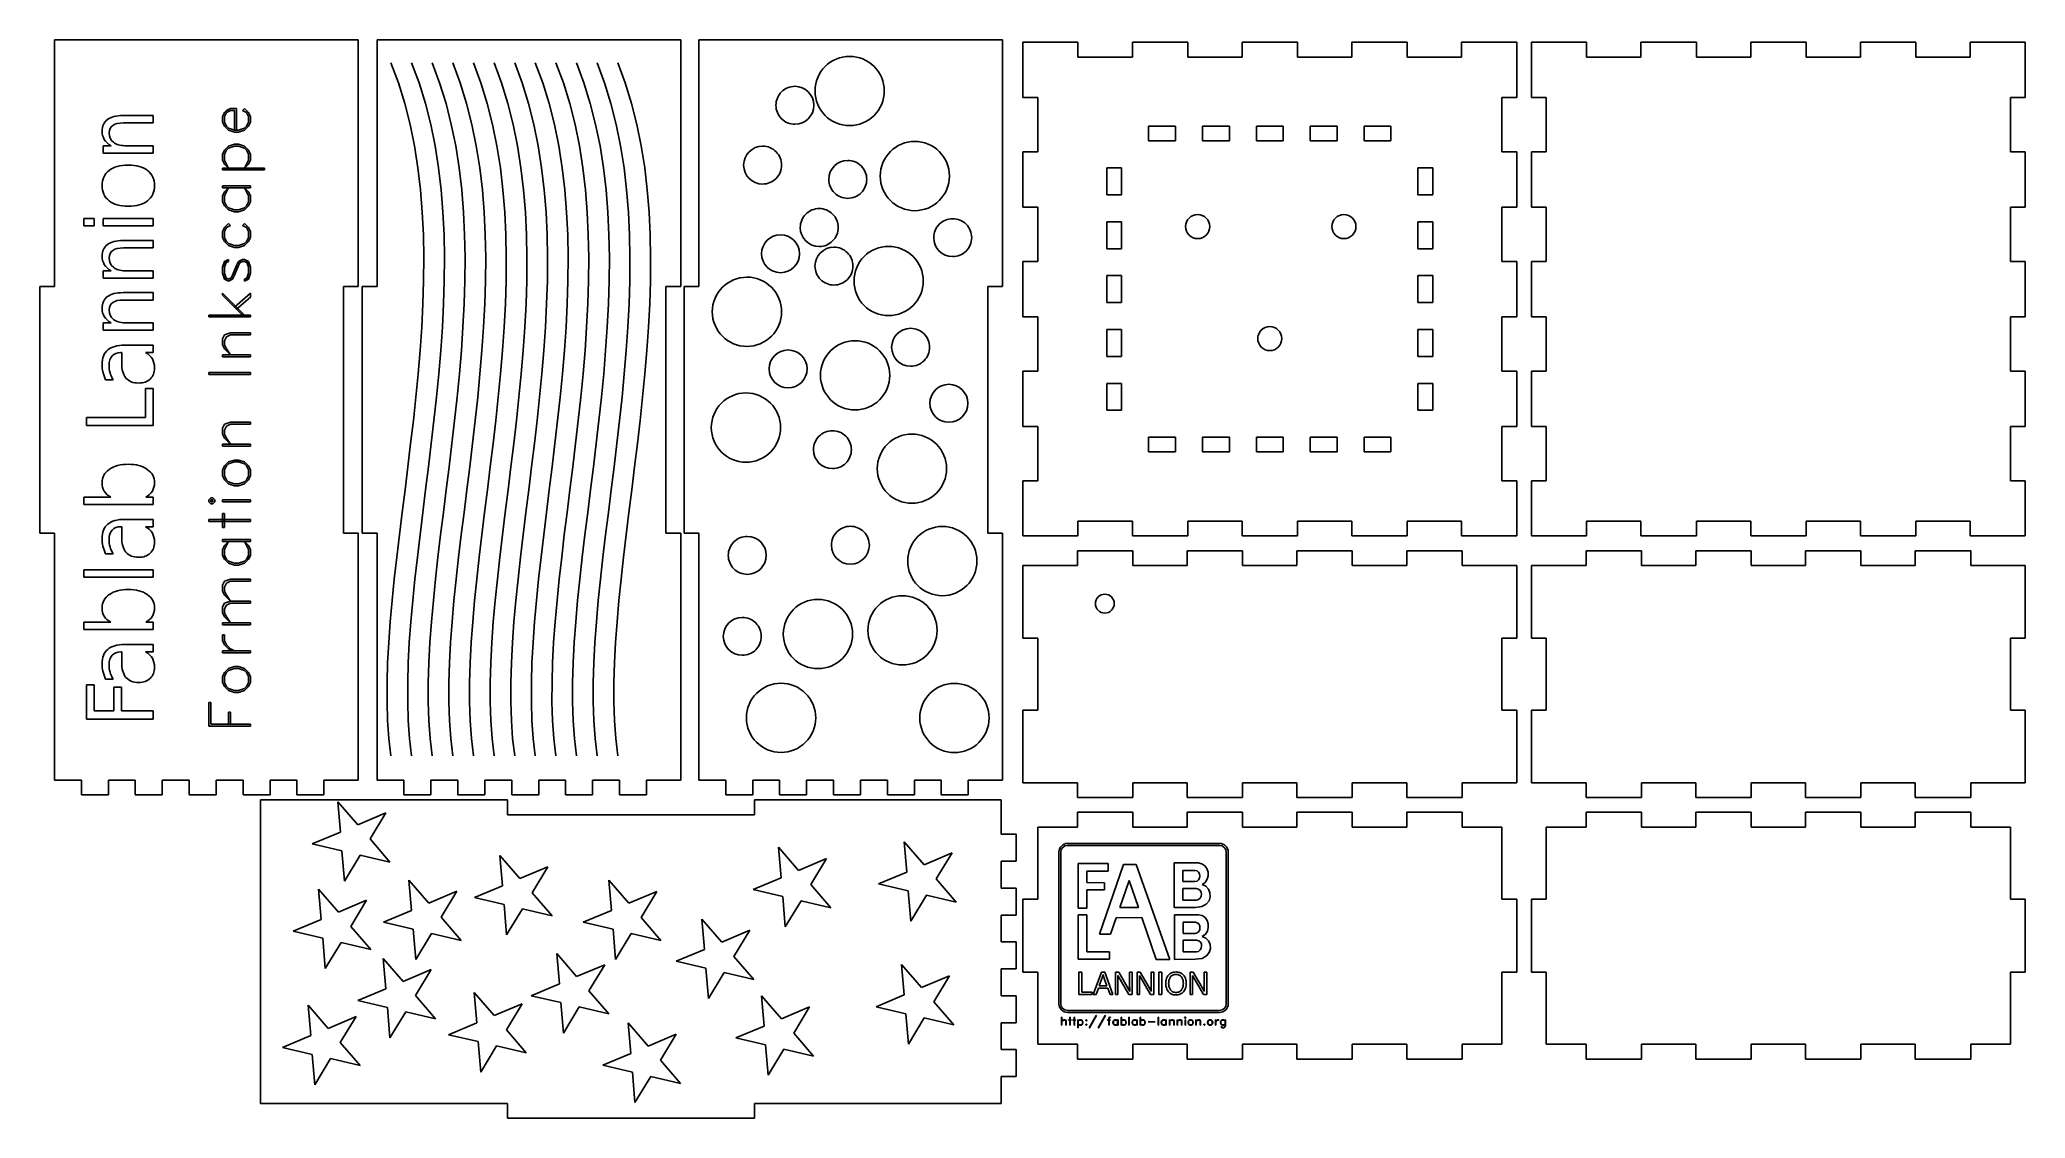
# Model space of a CAD drawing. Extents: x 861 to 1263, y 649 to 867.
import ezdxf

# ---------------------------------------------------------------- set-up
doc = ezdxf.new("R2010")
doc.units = 0
doc.layers.add('Calque_1', color=7, linetype='CONTINUOUS')

msp = doc.modelspace()

# ---------------------------------------------------------------- linework, layer by layer
at = {"layer": 'Calque_1', "color": 1}
for p, q in [((922.261893, 867.481158), (863.761911, 867.481158)), ((863.761911, 867.481158), (863.761911, 817.486141)), ((925.261915, 867.481158), (922.261893, 867.481158)), ((925.261915, 817.47615), (925.261915, 867.481158)), ((987.577174, 867.481158), (929.077192, 867.481158)), ((929.077192, 867.481158), (929.077192, 817.486141)), ((990.577196, 867.481158), (987.577174, 867.481158)), ((990.577196, 817.47615), (990.577196, 867.481158)), ((1052.74285, 867.481158), (994.242868, 867.481158)), ((994.242868, 867.481158), (994.242868, 817.486141)), ((1055.742872, 867.481158), (1052.74285, 867.481158)), ((1055.742872, 817.476122), (1055.742872, 867.481158)), ((1059.865151, 866.957664), (1071.02625, 866.957664)), ((1059.865151, 855.796538), (1059.865151, 866.957664)), ((1059.865151, 866.957664), (1059.865151, 866.957664)), ((1071.02625, 866.957664), (1071.02625, 863.957642)), ((1082.037347, 863.957642), (1082.037347, 866.957664)), ((1082.037347, 866.957664), (1093.248484, 866.957664)), ((1093.248484, 866.957664), (1093.248484, 863.957642)), ((1104.259581, 863.957642), (1104.259581, 866.957664)), ((1104.259581, 866.957664), (1115.47069, 866.957664)), ((1115.47069, 866.957664), (1115.47069, 863.957642)), ((1126.481816, 863.957642), (1126.481816, 866.957664)), ((1126.481816, 866.957664), (1137.692924, 866.957664)), ((1137.692924, 866.957664), (1137.692924, 863.957642)), ((1148.704022, 863.957642), (1148.704022, 866.957664)), ((1148.704022, 866.957664), (1159.865148, 866.957664)), ((1159.865148, 866.957664), (1159.865148, 855.796538)), ((1162.865142, 866.957664), (1174.026241, 866.957664)), ((1162.865142, 855.796538), (1162.865142, 866.957664)), ((1162.865142, 866.957664), (1162.865142, 866.957664)), ((1174.026241, 866.957664), (1174.026241, 863.957642)), ((1185.037367, 863.957642), (1185.037367, 866.957664)), ((1185.037367, 866.957664), (1196.248475, 866.957664)), ((1196.248475, 866.957664), (1196.248475, 863.957642)), ((1207.259573, 863.957642), (1207.259573, 866.957664)), ((1207.259573, 866.957664), (1218.470681, 866.957664)), ((1218.470681, 866.957664), (1218.470681, 863.957642)), ((1229.481807, 863.957642), (1229.481807, 866.957664)), ((1229.481807, 866.957664), (1240.692916, 866.957664)), ((1240.692916, 866.957664), (1240.692916, 863.957642)), ((1251.704013, 863.957642), (1251.704013, 866.957664)), ((1251.704013, 866.957664), (1262.86514, 866.957664)), ((1262.86514, 866.957664), (1262.86514, 855.796538)), ((1071.02625, 863.957642), (1082.037347, 863.957642)), ((1093.248484, 863.957642), (1104.259581, 863.957642)), ((1115.47069, 863.957642), (1126.481816, 863.957642)), ((1137.692924, 863.957642), (1148.704022, 863.957642)), ((1174.026241, 863.957642), (1185.037367, 863.957642)), ((1196.248475, 863.957642), (1207.259573, 863.957642)), ((1218.470681, 863.957642), (1229.481807, 863.957642)), ((1240.692916, 863.957642), (1251.704013, 863.957642)), ((1031.805448, 857.093795), (1031.805448, 857.093795)), ((1017.542429, 854.192189), (1017.542429, 854.192189)), ((1062.865145, 855.796538), (1059.865151, 855.796538)), ((1062.865145, 844.78544), (1062.865145, 855.796538)), ((1159.865148, 855.796538), (1156.865126, 855.796538)), ((1156.865126, 855.796538), (1156.865126, 844.78544)), ((1165.865136, 855.796538), (1162.865142, 855.796538)), ((1165.865136, 844.78544), (1165.865136, 855.796538)), ((1262.86514, 855.796538), (1259.865146, 855.796538)), ((1259.865146, 855.796538), (1259.865146, 844.78544)), ((1085.3247, 849.957642), (1085.3247, 846.957648)), ((1090.769246, 849.957642), (1085.3247, 849.957642)), ((1090.769246, 846.957648), (1090.769246, 849.957642)), ((1096.233774, 849.957642), (1096.233774, 846.957648)), ((1101.67832, 849.957642), (1096.233774, 849.957642)), ((1101.67832, 846.957648), (1101.67832, 849.957642)), ((1107.142876, 849.957642), (1107.142876, 846.957648)), ((1112.587423, 849.957642), (1107.142876, 849.957642)), ((1112.587423, 846.957648), (1112.587423, 849.957642)), ((1118.051951, 849.957642), (1118.051951, 846.957648)), ((1123.496497, 849.957642), (1118.051951, 849.957642)), ((1123.496497, 846.957648), (1123.496497, 849.957642)), ((1128.961053, 849.957642), (1128.961053, 846.957648)), ((1134.4056, 849.957642), (1128.961053, 849.957642)), ((1134.4056, 846.957648), (1134.4056, 849.957642)), ((1059.865151, 833.574303), (1059.865151, 844.78544)), ((1059.865151, 844.78544), (1062.865145, 844.78544)), ((1085.3247, 846.957648), (1090.769246, 846.957648)), ((1096.233774, 846.957648), (1101.67832, 846.957648)), ((1107.142876, 846.957648), (1112.587423, 846.957648)), ((1118.051951, 846.957648), (1123.496497, 846.957648)), ((1128.961053, 846.957648), (1134.4056, 846.957648)), ((1156.865126, 844.78544), (1159.865148, 844.78544)), ((1159.865148, 844.78544), (1159.865148, 833.574303)), ((1162.865142, 833.574303), (1162.865142, 844.78544)), ((1162.865142, 844.78544), (1165.865136, 844.78544)), ((1259.865146, 844.78544), (1262.86514, 844.78544)), ((1262.86514, 844.78544), (1262.86514, 833.574303)), ((1011.005711, 842.076135), (1011.005711, 842.076135)), ((1079.865139, 841.498116), (1076.865145, 841.498116)), ((1076.865145, 841.498116), (1076.865145, 836.053569)), ((1079.865139, 836.053569), (1079.865139, 841.498116)), ((1142.865126, 841.498087), (1139.865132, 841.498087)), ((1139.865132, 841.498087), (1139.865132, 836.053541)), ((1142.865126, 836.053541), (1142.865126, 841.498087)), ((1028.24359, 839.181297), (1028.24359, 839.181297)), ((1044.998251, 839.857007), (1044.998251, 839.857007)), ((1062.865145, 833.574303), (1059.865151, 833.574303)), ((1062.865145, 822.563206), (1062.865145, 833.574303)), ((1076.865145, 836.053569), (1079.865139, 836.053569)), ((1139.865132, 836.053541), (1142.865126, 836.053541)), ((1159.865148, 833.574303), (1156.865126, 833.574303)), ((1156.865126, 833.574303), (1156.865126, 822.563206)), ((1165.865136, 833.574303), (1162.865142, 833.574303)), ((1165.865136, 822.563206), (1165.865136, 833.574303)), ((1262.86514, 833.574303), (1259.865146, 833.574303)), ((1259.865146, 833.574303), (1259.865146, 822.563206)), ((1022.468646, 829.428628), (1022.468646, 829.428628)), ((1079.865139, 830.589013), (1076.865145, 830.589013)), ((1076.865145, 830.589013), (1076.865145, 825.144467)), ((1079.865139, 825.144467), (1079.865139, 830.589013)), ((1097.697068, 829.611536), (1097.697068, 829.611536)), ((1127.319451, 829.611536), (1127.319451, 829.611536)), ((1142.865126, 830.589013), (1139.865132, 830.589013)), ((1139.865132, 830.589013), (1139.865132, 825.144467)), ((1142.865126, 825.144467), (1142.865126, 830.589013)), ((1049.500314, 827.378171), (1049.500314, 827.378171)), ((1076.865145, 825.144467), (1079.865139, 825.144467)), ((1139.865132, 825.144467), (1142.865126, 825.144467)), ((1014.638899, 824.116134), (1014.638899, 824.116134)), ((1025.447276, 821.616858), (1025.447276, 821.616858)), ((1059.865151, 811.352097), (1059.865151, 822.563206)), ((1059.865151, 822.563206), (1062.865145, 822.563206)), ((1156.865126, 822.563206), (1159.865148, 822.563206)), ((1159.865148, 822.563206), (1159.865148, 811.352097)), ((1162.865142, 811.352097), (1162.865142, 822.563206)), ((1162.865142, 822.563206), (1165.865136, 822.563206)), ((1259.865146, 822.563206), (1262.86514, 822.563206)), ((1262.86514, 822.563206), (1262.86514, 811.352097)), ((863.761911, 817.486141), (860.761917, 817.486141)), ((860.761917, 817.486141), (860.761917, 767.476137)), ((922.261893, 767.486156), (922.261893, 817.47615)), ((922.261893, 817.47615), (925.261915, 817.47615)), ((929.077192, 817.486141), (926.077198, 817.486141)), ((926.077198, 817.486141), (926.077198, 767.476137)), ((987.577174, 767.486156), (987.577174, 817.47615)), ((987.577174, 817.47615), (990.577196, 817.47615)), ((994.242868, 817.486141), (991.242874, 817.486141)), ((991.242874, 817.486141), (991.242874, 767.476137)), ((1039.704371, 818.591758), (1039.704371, 818.591758)), ((1052.74285, 767.486156), (1052.74285, 817.476122)), ((1052.74285, 817.476122), (1055.742872, 817.476122)), ((1079.865139, 819.679939), (1076.865145, 819.679939)), ((1076.865145, 819.679939), (1076.865145, 814.235392)), ((1079.865139, 814.235392), (1079.865139, 819.679939)), ((1142.865126, 819.679911), (1139.865132, 819.679911)), ((1139.865132, 819.679911), (1139.865132, 814.235364)), ((1142.865126, 814.235364), (1142.865126, 819.679911)), ((1010.993429, 812.358268), (1010.993429, 812.358268)), ((1076.865145, 814.235392), (1079.865139, 814.235392)), ((1139.865132, 814.235364), (1142.865126, 814.235364)), ((1062.865145, 811.352097), (1059.865151, 811.352097)), ((1062.865145, 800.340972), (1062.865145, 811.352097)), ((1079.865139, 808.770836), (1076.865145, 808.770836)), ((1076.865145, 808.770836), (1076.865145, 803.32629)), ((1079.865139, 803.32629), (1079.865139, 808.770836)), ((1142.865126, 808.770836), (1139.865132, 808.770836)), ((1139.865132, 808.770836), (1139.865132, 803.32629)), ((1142.865126, 803.32629), (1142.865126, 808.770836)), ((1159.865148, 811.352097), (1156.865126, 811.352097)), ((1156.865126, 811.352097), (1156.865126, 800.340972)), ((1165.865136, 811.352097), (1162.865142, 811.352097)), ((1165.865136, 800.340972), (1165.865136, 811.352097)), ((1262.86514, 811.352097), (1259.865146, 811.352097)), ((1259.865146, 811.352097), (1259.865146, 800.340972)), ((1040.974945, 805.167931), (1040.974945, 805.167931)), ((1112.300346, 806.919176), (1112.300346, 806.919176)), ((1016.166511, 800.782395), (1016.166511, 800.782395)), ((1059.865151, 789.129863), (1059.865151, 800.340972)), ((1059.865151, 800.340972), (1062.865145, 800.340972)), ((1076.865145, 803.32629), (1079.865139, 803.32629)), ((1139.865132, 803.32629), (1142.865126, 803.32629)), ((1156.865126, 800.340972), (1159.865148, 800.340972)), ((1159.865148, 800.340972), (1159.865148, 789.129863)), ((1162.865142, 789.129863), (1162.865142, 800.340972)), ((1162.865142, 800.340972), (1165.865136, 800.340972)), ((1259.865146, 800.340972), (1262.86514, 800.340972)), ((1262.86514, 800.340972), (1262.86514, 789.129863)), ((1032.904636, 799.490743), (1032.904636, 799.490743)), ((1079.865139, 797.861762), (1076.865145, 797.861762)), ((1076.865145, 797.861762), (1076.865145, 792.417216)), ((1079.865139, 792.417216), (1079.865139, 797.861762)), ((1142.865126, 797.861734), (1139.865132, 797.861734)), ((1139.865132, 797.861734), (1139.865132, 792.417188)), ((1142.865126, 792.417188), (1142.865126, 797.861734)), ((1048.725981, 793.819888), (1048.725981, 793.819888)), ((1076.865145, 792.417216), (1079.865139, 792.417216)), ((1139.865132, 792.417188), (1142.865126, 792.417188)), ((1010.797154, 788.899333), (1010.797154, 788.899333)), ((1062.865145, 789.129863), (1059.865151, 789.129863)), ((1062.865145, 778.118766), (1062.865145, 789.129863)), ((1159.865148, 789.129863), (1156.865126, 789.129863)), ((1156.865126, 789.129863), (1156.865126, 778.118766)), ((1165.865136, 789.129863), (1162.865142, 789.129863)), ((1165.865136, 778.118766), (1165.865136, 789.129863)), ((1262.86514, 789.129863), (1259.865146, 789.129863)), ((1259.865146, 789.129863), (1259.865146, 778.118766)), ((1025.137565, 784.419828), (1025.137565, 784.419828)), ((1090.769218, 786.957655), (1085.324672, 786.957655)), ((1085.324672, 786.957655), (1085.324672, 783.957661)), ((1090.769218, 783.957661), (1090.769218, 786.957655)), ((1101.67832, 786.957655), (1096.233774, 786.957655)), ((1096.233774, 786.957655), (1096.233774, 783.957661)), ((1101.67832, 783.957661), (1101.67832, 786.957655)), ((1112.587395, 786.957655), (1107.142848, 786.957655)), ((1107.142848, 786.957655), (1107.142848, 783.957661)), ((1112.587395, 783.957661), (1112.587395, 786.957655)), ((1123.496497, 786.957655), (1118.051951, 786.957655)), ((1118.051951, 786.957655), (1118.051951, 783.957661)), ((1123.496497, 783.957661), (1123.496497, 786.957655)), ((1134.405571, 786.957655), (1128.961025, 786.957655)), ((1128.961025, 786.957655), (1128.961025, 783.957661)), ((1134.405571, 783.957661), (1134.405571, 786.957655)), ((1044.409074, 780.576021), (1044.409074, 780.576021)), ((1085.324672, 783.957661), (1090.769218, 783.957661)), ((1096.233774, 783.957661), (1101.67832, 783.957661)), ((1107.142848, 783.957661), (1112.587395, 783.957661)), ((1118.051951, 783.957661), (1123.496497, 783.957661)), ((1128.961025, 783.957661), (1134.405571, 783.957661)), ((1059.865151, 766.957639), (1059.865151, 778.118766)), ((1059.865151, 778.118766), (1062.865145, 778.118766)), ((1156.865126, 778.118766), (1159.865148, 778.118766)), ((1159.865148, 778.118766), (1159.865148, 766.957639)), ((1162.865142, 766.957639), (1162.865142, 778.118766)), ((1162.865142, 778.118766), (1165.865136, 778.118766)), ((1259.865146, 778.118766), (1262.86514, 778.118766)), ((1262.86514, 778.118766), (1262.86514, 766.957639)), ((1082.037347, 769.957661), (1071.02625, 769.957661)), ((1071.02625, 769.957661), (1071.02625, 766.957639)), ((1082.037347, 766.957639), (1082.037347, 769.957661)), ((1104.259581, 769.957661), (1093.248484, 769.957661)), ((1093.248484, 769.957661), (1093.248484, 766.957639)), ((1104.259581, 766.957639), (1104.259581, 769.957661)), ((1126.481816, 769.957661), (1115.47069, 769.957661)), ((1115.47069, 769.957661), (1115.47069, 766.957639)), ((1126.481816, 766.957639), (1126.481816, 769.957661)), ((1148.704022, 769.957661), (1137.692924, 769.957661)), ((1137.692924, 769.957661), (1137.692924, 766.957639)), ((1148.704022, 766.957639), (1148.704022, 769.957661)), ((1185.037367, 769.957661), (1174.026241, 769.957661)), ((1174.026241, 769.957661), (1174.026241, 766.957639)), ((1185.037367, 766.957639), (1185.037367, 769.957661)), ((1207.259573, 769.957661), (1196.248475, 769.957661)), ((1196.248475, 769.957661), (1196.248475, 766.957639)), ((1207.259573, 766.957639), (1207.259573, 769.957661)), ((1229.481807, 769.957661), (1218.470681, 769.957661)), ((1218.470681, 769.957661), (1218.470681, 766.957639)), ((1229.481807, 766.957639), (1229.481807, 769.957661)), ((1251.704013, 769.957661), (1240.692916, 769.957661)), ((1240.692916, 769.957661), (1240.692916, 766.957639)), ((1251.704013, 766.957639), (1251.704013, 769.957661)), ((860.761917, 767.476137), (863.761911, 767.476137)), ((863.761911, 767.476137), (863.761911, 717.481148)), ((925.261915, 767.486156), (922.261893, 767.486156)), ((925.261915, 717.481148), (925.261915, 767.486156)), ((926.077198, 767.476137), (929.077192, 767.476137)), ((929.077192, 767.476137), (929.077192, 717.481148)), ((990.577196, 767.486156), (987.577174, 767.486156)), ((990.577196, 717.481148), (990.577196, 767.486156)), ((991.242874, 767.476137), (994.242868, 767.476137)), ((994.242868, 767.476137), (994.242868, 717.48112)), ((1028.773152, 765.065113), (1028.773152, 765.065113)), ((1055.742872, 767.486156), (1052.74285, 767.486156)), ((1055.742872, 717.48112), (1055.742872, 767.486156)), ((1071.02625, 766.957639), (1059.865151, 766.957639)), ((1093.248484, 766.957639), (1082.037347, 766.957639)), ((1115.47069, 766.957639), (1104.259581, 766.957639)), ((1137.692924, 766.957639), (1126.481816, 766.957639)), ((1159.865148, 766.957639), (1148.704022, 766.957639)), ((1174.026241, 766.957639), (1162.865142, 766.957639)), ((1196.248475, 766.957639), (1185.037367, 766.957639)), ((1218.470681, 766.957639), (1207.259573, 766.957639)), ((1240.692916, 766.957639), (1229.481807, 766.957639)), ((1262.86514, 766.957639), (1251.704013, 766.957639)), ((1007.890514, 763.007233), (1007.890514, 763.007233)), ((1050.570288, 761.85433), (1050.570288, 761.85433)), ((1059.865151, 760.957651), (1070.926258, 760.957651)), ((1059.865151, 746.240975), (1059.865151, 760.957651)), ((1059.865151, 760.957651), (1059.865151, 760.957651)), ((1070.926258, 760.957651), (1070.926258, 763.957645)), ((1070.926258, 763.957645), (1082.137367, 763.957645)), ((1082.137367, 763.957645), (1082.137367, 760.957651)), ((1082.137367, 760.957651), (1093.148464, 760.957651)), ((1093.148464, 760.957651), (1093.148464, 763.957645)), ((1093.148464, 763.957645), (1104.359573, 763.957645)), ((1104.359573, 763.957645), (1104.359573, 760.957651)), ((1104.359573, 760.957651), (1115.370698, 760.957651)), ((1115.370698, 760.957651), (1115.370698, 763.957645)), ((1115.370698, 763.957645), (1126.581807, 763.957645)), ((1126.581807, 763.957645), (1126.581807, 760.957651)), ((1126.581807, 760.957651), (1137.592904, 760.957651)), ((1137.592904, 760.957651), (1137.592904, 763.957645)), ((1137.592904, 763.957645), (1148.804041, 763.957645)), ((1148.804041, 763.957645), (1148.804041, 760.957651)), ((1148.804041, 760.957651), (1159.865148, 760.957651)), ((1159.865148, 760.957651), (1159.865148, 746.240975)), ((1162.865142, 760.957651), (1173.92625, 760.957651)), ((1162.865142, 746.240975), (1162.865142, 760.957651)), ((1162.865142, 760.957651), (1162.865142, 760.957651)), ((1173.92625, 760.957651), (1173.92625, 763.957645)), ((1173.92625, 763.957645), (1185.137358, 763.957645)), ((1185.137358, 763.957645), (1185.137358, 760.957651)), ((1185.137358, 760.957651), (1196.148484, 760.957651)), ((1196.148484, 760.957651), (1196.148484, 763.957645)), ((1196.148484, 763.957645), (1207.359592, 763.957645)), ((1207.359592, 763.957645), (1207.359592, 760.957651)), ((1207.359592, 760.957651), (1218.37069, 760.957651)), ((1218.37069, 760.957651), (1218.37069, 763.957645)), ((1218.37069, 763.957645), (1229.581798, 763.957645)), ((1229.581798, 763.957645), (1229.581798, 760.957651)), ((1229.581798, 760.957651), (1240.592924, 760.957651)), ((1240.592924, 760.957651), (1240.592924, 763.957645)), ((1240.592924, 763.957645), (1251.804033, 763.957645)), ((1251.804033, 763.957645), (1251.804033, 760.957651)), ((1251.804033, 760.957651), (1262.86514, 760.957651)), ((1262.86514, 760.957651), (1262.86514, 746.240975)), ((1078.373312, 753.231366), (1078.373312, 753.231366)), ((1006.890205, 746.600272), (1006.890205, 746.600272)), ((1025.378391, 747.073209), (1025.378391, 747.073209)), ((1042.505126, 747.817328), (1042.505126, 747.817328)), ((1062.865145, 746.240975), (1059.865151, 746.240975)), ((1062.865145, 731.674329), (1062.865145, 746.240975)), ((1159.865148, 746.240975), (1156.865126, 746.240975)), ((1156.865126, 746.240975), (1156.865126, 731.674329)), ((1165.865136, 746.240975), (1162.865142, 746.240975)), ((1165.865136, 731.674329), (1165.865136, 746.240975)), ((1262.86514, 746.240975), (1259.865146, 746.240975)), ((1259.865146, 746.240975), (1259.865146, 731.674329)), ((1017.905907, 730.096416), (1017.905907, 730.096416)), ((1053.022467, 730.068867), (1053.022467, 730.068867)), ((1059.865151, 716.957654), (1059.865151, 731.674329)), ((1059.865151, 731.674329), (1062.865145, 731.674329)), ((1156.865126, 731.674329), (1159.865148, 731.674329)), ((1159.865148, 731.674329), (1159.865148, 716.957654)), ((1162.865142, 716.957654), (1162.865142, 731.674329)), ((1162.865142, 731.674329), (1165.865136, 731.674329)), ((1259.865146, 731.674329), (1262.86514, 731.674329)), ((1262.86514, 731.674329), (1262.86514, 716.957654)), ((863.761911, 717.481148), (869.211453, 717.481148)), ((869.211453, 717.481148), (869.211453, 714.481154)), ((874.676009, 714.481154), (874.676009, 717.481148)), ((874.676009, 717.481148), (880.120555, 717.481148)), ((880.120555, 717.481148), (880.120555, 714.481154)), ((885.585083, 714.481154), (885.585083, 717.481148)), ((885.585083, 717.481148), (891.029629, 717.481148)), ((891.029629, 717.481148), (891.029629, 714.481154)), ((896.494185, 714.481154), (896.494185, 717.481148)), ((896.494185, 717.481148), (901.938732, 717.481148)), ((901.938732, 717.481148), (901.938732, 714.481154)), ((907.403288, 714.481154), (907.403288, 717.481148)), ((907.403288, 717.481148), (912.847834, 717.481148)), ((912.847834, 717.481148), (912.847834, 714.481154)), ((918.312362, 714.481154), (918.312362, 717.481148)), ((918.312362, 717.481148), (923.761904, 717.481148)), ((922.261893, 717.481148), (925.261915, 717.481148)), ((929.077192, 717.481148), (934.526734, 717.481148)), ((934.526734, 717.481148), (934.526734, 714.481154)), ((939.99129, 714.481154), (939.99129, 717.481148)), ((939.99129, 717.481148), (945.435837, 717.481148)), ((945.435837, 717.481148), (945.435837, 714.481154)), ((950.900364, 714.481154), (950.900364, 717.481148)), ((950.900364, 717.481148), (956.344911, 717.481148)), ((956.344911, 717.481148), (956.344911, 714.481154)), ((961.809467, 714.481154), (961.809467, 717.481148)), ((961.809467, 717.481148), (967.254013, 717.481148)), ((967.254013, 717.481148), (967.254013, 714.481154)), ((972.718569, 714.481154), (972.718569, 717.481148)), ((972.718569, 717.481148), (978.163116, 717.481148)), ((978.163116, 717.481148), (978.163116, 714.481154)), ((983.627644, 714.481154), (983.627644, 717.481148)), ((983.627644, 717.481148), (989.077185, 717.481148)), ((987.577174, 717.481148), (990.577196, 717.481148)), ((994.242868, 717.48112), (999.69241, 717.48112)), ((999.69241, 717.48112), (999.69241, 714.481126)), ((1005.156966, 714.481126), (1005.156966, 717.48112)), ((1005.156966, 717.48112), (1010.601512, 717.48112)), ((1010.601512, 717.48112), (1010.601512, 714.481126)), ((1016.06604, 714.481126), (1016.06604, 717.48112)), ((1016.06604, 717.48112), (1021.510586, 717.48112)), ((1021.510586, 717.48112), (1021.510586, 714.481126)), ((1026.975142, 714.481126), (1026.975142, 717.48112)), ((1026.975142, 717.48112), (1032.419689, 717.48112)), ((1032.419689, 717.48112), (1032.419689, 714.481126)), ((1037.884245, 714.481126), (1037.884245, 717.48112)), ((1037.884245, 717.48112), (1043.328791, 717.48112)), ((1043.328791, 717.48112), (1043.328791, 714.481126)), ((1048.793319, 714.481126), (1048.793319, 717.48112)), ((1048.793319, 717.48112), (1054.242861, 717.48112)), ((1052.74285, 717.48112), (1055.742872, 717.48112)), ((1070.926258, 716.957654), (1059.865151, 716.957654)), ((1070.926258, 713.95766), (1070.926258, 716.957654)), ((1093.148464, 716.957654), (1082.137367, 716.957654)), ((1082.137367, 716.957654), (1082.137367, 713.95766)), ((1093.148464, 713.95766), (1093.148464, 716.957654)), ((1115.370698, 716.957654), (1104.359573, 716.957654)), ((1104.359573, 716.957654), (1104.359573, 713.95766)), ((1115.370698, 713.95766), (1115.370698, 716.957654)), ((1137.592904, 716.957654), (1126.581807, 716.957654)), ((1126.581807, 716.957654), (1126.581807, 713.95766)), ((1137.592904, 713.95766), (1137.592904, 716.957654)), ((1159.865148, 716.957654), (1148.804041, 716.957654)), ((1148.804041, 716.957654), (1148.804041, 713.95766)), ((1173.92625, 716.957654), (1162.865142, 716.957654)), ((1173.92625, 713.95766), (1173.92625, 716.957654)), ((1196.148484, 716.957654), (1185.137358, 716.957654)), ((1185.137358, 716.957654), (1185.137358, 713.95766)), ((1196.148484, 713.95766), (1196.148484, 716.957654)), ((1218.37069, 716.957654), (1207.359592, 716.957654)), ((1207.359592, 716.957654), (1207.359592, 713.95766)), ((1218.37069, 713.95766), (1218.37069, 716.957654)), ((1240.592924, 716.957654), (1229.581798, 716.957654)), ((1229.581798, 716.957654), (1229.581798, 713.95766)), ((1240.592924, 713.95766), (1240.592924, 716.957654)), ((1262.86514, 716.957654), (1251.804033, 716.957654)), ((1251.804033, 716.957654), (1251.804033, 713.95766)), ((869.211453, 714.481154), (874.676009, 714.481154)), ((880.120555, 714.481154), (885.585083, 714.481154)), ((891.029629, 714.481154), (896.494185, 714.481154)), ((901.938732, 714.481154), (907.403288, 714.481154)), ((955.494237, 713.461711), (905.489228, 713.461711)), ((905.489228, 713.461711), (905.489228, 710.461689)), ((912.847834, 714.481154), (918.312362, 714.481154)), ((921.656836, 706.955106), (921.131226, 713.109385)), ((921.131226, 713.109385), (925.164435, 708.431297)), ((934.526734, 714.481154), (939.99129, 714.481154)), ((945.435837, 714.481154), (950.900364, 714.481154)), ((955.494237, 710.461689), (955.494237, 713.461711)), ((956.344911, 714.481154), (961.809467, 714.481154)), ((967.254013, 714.481154), (972.718569, 714.481154)), ((978.163116, 714.481154), (983.627644, 714.481154)), ((999.69241, 714.481126), (1005.156966, 714.481126)), ((1055.489267, 713.461711), (1005.484259, 713.461711)), ((1005.484259, 713.461711), (1005.484259, 710.461689)), ((1010.601512, 714.481126), (1016.06604, 714.481126)), ((1021.510586, 714.481126), (1026.975142, 714.481126)), ((1032.419689, 714.481126), (1037.884245, 714.481126)), ((1043.328791, 714.481126), (1048.793319, 714.481126)), ((1055.489267, 710.461689), (1055.489267, 713.461711)), ((1055.489267, 706.512158), (1055.489267, 711.9617)), ((1082.137367, 713.95766), (1070.926258, 713.95766)), ((1104.359573, 713.95766), (1093.148464, 713.95766)), ((1126.581807, 713.95766), (1115.370698, 713.95766)), ((1148.804041, 713.95766), (1137.592904, 713.95766)), ((1185.137358, 713.95766), (1173.92625, 713.95766)), ((1207.359592, 713.95766), (1196.148484, 713.95766)), ((1229.581798, 713.95766), (1218.37069, 713.95766)), ((1251.804033, 713.95766), (1240.592924, 713.95766)), ((905.489228, 710.461689), (905.489228, 651.961707)), ((925.164435, 708.431297), (930.85508, 710.832952)), ((930.85508, 710.832952), (927.652309, 705.551502)), ((1005.484259, 710.461689), (955.494237, 710.461689)), ((1062.865145, 707.957644), (1070.926258, 707.957644)), ((1062.865145, 693.340988), (1062.865145, 707.957644)), ((1062.865145, 707.957644), (1062.865145, 707.957644)), ((1070.926258, 707.957644), (1070.926258, 710.957638)), ((1070.926258, 710.957638), (1082.137367, 710.957638)), ((1082.137367, 710.957638), (1082.137367, 707.957644)), ((1082.137367, 707.957644), (1093.148464, 707.957644)), ((1093.148464, 707.957644), (1093.148464, 710.957638)), ((1093.148464, 710.957638), (1104.359573, 710.957638)), ((1104.359573, 710.957638), (1104.359573, 707.957644)), ((1104.359573, 707.957644), (1115.370698, 707.957644)), ((1115.370698, 707.957644), (1115.370698, 710.957638)), ((1115.370698, 710.957638), (1126.581807, 710.957638)), ((1126.581807, 710.957638), (1126.581807, 707.957644)), ((1126.581807, 707.957644), (1137.592904, 707.957644)), ((1137.592904, 707.957644), (1137.592904, 710.957638)), ((1137.592904, 710.957638), (1148.804041, 710.957638)), ((1148.804041, 710.957638), (1148.804041, 707.957644)), ((1148.804041, 707.957644), (1156.865126, 707.957644)), ((1156.865126, 707.957644), (1156.865126, 693.340988)), ((1165.865136, 707.957644), (1173.92625, 707.957644)), ((1165.865136, 693.340988), (1165.865136, 707.957644)), ((1165.865136, 707.957644), (1165.865136, 707.957644)), ((1173.92625, 707.957644), (1173.92625, 710.957638)), ((1173.92625, 710.957638), (1185.137358, 710.957638)), ((1185.137358, 710.957638), (1185.137358, 707.957644)), ((1185.137358, 707.957644), (1196.148484, 707.957644)), ((1196.148484, 707.957644), (1196.148484, 710.957638)), ((1196.148484, 710.957638), (1207.359592, 710.957638)), ((1207.359592, 710.957638), (1207.359592, 707.957644)), ((1207.359592, 707.957644), (1218.37069, 707.957644)), ((1218.37069, 707.957644), (1218.37069, 710.957638)), ((1218.37069, 710.957638), (1229.581798, 710.957638)), ((1229.581798, 710.957638), (1229.581798, 707.957644)), ((1229.581798, 707.957644), (1240.592924, 707.957644)), ((1240.592924, 707.957644), (1240.592924, 710.957638)), ((1240.592924, 710.957638), (1251.804033, 710.957638)), ((1251.804033, 710.957638), (1251.804033, 707.957644)), ((1251.804033, 707.957644), (1259.865146, 707.957644)), ((1259.865146, 707.957644), (1259.865146, 693.340988)), ((915.961366, 704.564881), (921.656836, 706.955106)), ((921.976848, 703.16297), (915.961366, 704.564881)), ((927.652309, 705.551502), (931.694916, 700.881542)), ((1010.911957, 697.705978), (1010.386346, 703.860257)), ((1010.386346, 703.860257), (1014.419556, 699.18217)), ((1036.336256, 698.848103), (1035.810645, 705.002382)), ((1035.810645, 705.002382), (1039.843883, 700.324295)), ((1058.489261, 706.512158), (1055.489267, 706.512158)), ((1058.489261, 701.04763), (1058.489261, 706.512158)), ((922.490098, 697.007647), (921.976848, 703.16297)), ((925.682257, 702.295532), (922.490098, 697.007647)), ((931.694916, 700.881542), (925.682257, 702.295532)), ((954.477842, 696.058506), (953.952231, 702.212785)), ((953.952231, 702.212785), (957.985469, 697.534697)), ((957.985469, 697.534697), (963.676113, 699.936352)), ((963.676113, 699.936352), (960.473314, 694.65493)), ((1014.419556, 699.18217), (1020.1102, 701.583824)), ((1020.1102, 701.583824), (1016.907429, 696.302402)), ((1039.843883, 700.324295), (1045.534527, 702.725949)), ((1045.534527, 702.725949), (1042.331757, 697.444527)), ((1055.489267, 695.603084), (1055.489267, 701.04763)), ((1055.489267, 701.04763), (1058.489261, 701.04763)), ((936.065946, 691.084537), (935.540335, 697.238816)), ((935.540335, 697.238816), (939.573545, 692.560728)), ((948.782371, 693.668281), (954.477842, 696.058506)), ((976.540225, 691.063229), (976.014614, 697.217508)), ((976.014614, 697.217508), (980.047852, 692.53942)), ((1005.216486, 695.315753), (1010.911957, 697.705978)), ((1016.907429, 696.302402), (1020.950037, 691.632415)), ((1030.640814, 696.457878), (1036.336256, 698.848103)), ((1036.656296, 695.055996), (1030.640814, 696.457878)), ((1042.331757, 697.444527), (1046.374364, 692.77454)), ((917.765048, 689.245831), (917.239438, 695.40011)), ((917.239438, 695.40011), (921.272647, 690.722022)), ((921.272647, 690.722022), (926.963292, 693.123677)), ((926.963292, 693.123677), (923.760521, 687.842255)), ((939.573545, 692.560728), (945.264189, 694.962383)), ((945.264189, 694.962383), (942.061418, 689.680961)), ((954.797853, 692.266399), (948.782371, 693.668281)), ((955.311103, 686.111076), (954.797853, 692.266399)), ((960.473314, 694.65493), (964.515922, 689.984942)), ((980.047852, 692.53942), (985.738496, 694.941075)), ((985.738496, 694.941075), (982.535698, 689.659625)), ((1011.231968, 693.913871), (1005.216486, 695.315753)), ((1011.745218, 687.758548), (1011.231968, 693.913871)), ((1014.937377, 693.046404), (1011.745218, 687.758548)), ((1020.950037, 691.632415), (1014.937377, 693.046404)), ((1037.169545, 688.900673), (1036.656296, 695.055996)), ((1040.361704, 694.18853), (1037.169545, 688.900673)), ((1046.374364, 692.77454), (1040.361704, 694.18853)), ((1058.489261, 695.603084), (1055.489267, 695.603084)), ((1058.489261, 690.138528), (1058.489261, 695.603084)), ((1059.865151, 678.574331), (1059.865151, 693.340988)), ((1059.865151, 693.340988), (1062.865145, 693.340988)), ((1156.865126, 693.340988), (1159.865148, 693.340988)), ((1159.865148, 693.340988), (1159.865148, 678.574331)), ((1162.865142, 678.574331), (1162.865142, 693.340988)), ((1162.865142, 693.340988), (1165.865136, 693.340988)), ((1259.865146, 693.340988), (1262.86514, 693.340988)), ((1262.86514, 693.340988), (1262.86514, 678.574331)), ((912.069578, 686.855606), (917.765048, 689.245831)), ((923.760521, 687.842255), (927.803128, 683.172267)), ((930.370476, 688.694312), (936.065946, 691.084537)), ((936.385958, 687.29243), (930.370476, 688.694312)), ((942.061418, 689.680961), (946.104026, 685.010973)), ((958.503262, 691.398932), (955.311103, 686.111076)), ((964.515922, 689.984942), (958.503262, 691.398932)), ((970.844755, 688.673004), (976.540225, 691.063229)), ((976.860265, 687.271094), (970.844755, 688.673004)), ((982.535698, 689.659625), (986.578333, 684.989666)), ((995.368088, 683.166905), (994.842477, 689.321212)), ((994.842477, 689.321212), (998.875715, 684.643125)), ((1055.489267, 684.693981), (1055.489267, 690.138528)), ((1055.489267, 690.138528), (1058.489261, 690.138528)), ((918.08506, 685.453724), (912.069578, 686.855606)), ((918.59831, 679.2984), (918.08506, 685.453724)), ((921.790469, 684.586257), (918.59831, 679.2984)), ((927.803128, 683.172267), (921.790469, 684.586257)), ((936.899207, 681.137106), (936.385958, 687.29243)), ((940.091366, 686.424963), (936.899207, 681.137106)), ((946.104026, 685.010973), (940.091366, 686.424963)), ((977.373486, 681.11577), (976.860265, 687.271094)), ((980.565674, 686.403627), (977.373486, 681.11577)), ((986.578333, 684.989666), (980.565674, 686.403627)), ((998.875715, 684.643125), (1004.566359, 687.04478)), ((1004.566359, 687.04478), (1001.36356, 681.763329)), ((1058.489261, 684.693981), (1055.489267, 684.693981)), ((1058.489261, 679.229425), (1058.489261, 684.693981)), ((930.847911, 675.216508), (930.322329, 681.370786)), ((930.322329, 681.370786), (934.355538, 676.692699)), ((965.99327, 676.183147), (965.46766, 682.337426)), ((965.46766, 682.337426), (969.500897, 677.659338)), ((969.500897, 677.659338), (975.191542, 680.061021)), ((975.191542, 680.061021), (971.988743, 674.779571)), ((989.672618, 680.776709), (995.368088, 683.166905)), ((995.688128, 679.374798), (989.672618, 680.776709)), ((1001.36356, 681.763329), (1005.406196, 677.09337)), ((1035.837146, 673.952462), (1035.311535, 680.106741)), ((1035.311535, 680.106741), (1039.344773, 675.428654)), ((934.355538, 676.692699), (940.046182, 679.094354)), ((940.046182, 679.094354), (936.843412, 673.812904)), ((960.2978, 673.79295), (965.99327, 676.183147)), ((996.201349, 673.219475), (995.688128, 679.374798)), ((999.393536, 678.507332), (996.201349, 673.219475)), ((1005.406196, 677.09337), (999.393536, 678.507332)), ((1039.344773, 675.428654), (1045.035417, 677.830309)), ((1045.035417, 677.830309), (1041.832618, 672.548887)), ((1055.489267, 673.784879), (1055.489267, 679.229425)), ((1055.489267, 679.229425), (1058.489261, 679.229425)), ((1062.865145, 678.574331), (1059.865151, 678.574331)), ((1062.865145, 663.957647), (1062.865145, 678.574331)), ((1159.865148, 678.574331), (1156.865126, 678.574331)), ((1156.865126, 678.574331), (1156.865126, 663.957647)), ((1165.865136, 678.574331), (1162.865142, 678.574331)), ((1165.865136, 663.957647), (1165.865136, 678.574331)), ((1262.86514, 678.574331), (1259.865146, 678.574331)), ((1259.865146, 678.574331), (1259.865146, 663.957647)), ((915.636444, 665.706183), (915.110833, 671.860462)), ((915.110833, 671.860462), (919.144071, 667.182375)), ((925.152469, 672.826283), (930.847911, 675.216508)), ((931.167951, 671.424372), (925.152469, 672.826283)), ((936.843412, 673.812904), (940.886019, 669.142944)), ((949.26562, 668.288065), (948.74001, 674.442344)), ((948.74001, 674.442344), (952.773219, 669.764256)), ((952.773219, 669.764256), (958.463892, 672.165911)), ((958.463892, 672.165911), (955.261093, 666.884489)), ((966.31331, 672.39104), (960.2978, 673.79295)), ((966.826531, 666.235717), (966.31331, 672.39104)), ((970.018719, 671.523573), (966.826531, 666.235717)), ((976.031378, 670.109612), (970.018719, 671.523573)), ((971.988743, 674.779571), (976.031378, 670.109612)), ((1007.45513, 667.64711), (1006.929519, 673.801389)), ((1006.929519, 673.801389), (1010.962757, 669.123302)), ((1010.962757, 669.123302), (1016.653401, 671.524956)), ((1016.653401, 671.524956), (1013.450602, 666.243534)), ((1030.141676, 671.562238), (1035.837146, 673.952462)), ((1036.157158, 670.160355), (1030.141676, 671.562238)), ((1041.832618, 672.548887), (1045.875226, 667.878899)), ((1058.489261, 673.784879), (1055.489267, 673.784879)), ((1058.489261, 668.320351), (1058.489261, 673.784879)), ((919.144071, 667.182375), (924.834715, 669.584029)), ((924.834715, 669.584029), (921.631916, 664.302579)), ((931.6812, 665.269049), (931.167951, 671.424372)), ((934.87336, 670.556934), (931.6812, 665.269049)), ((940.886019, 669.142944), (934.87336, 670.556934)), ((943.57015, 665.89784), (949.26562, 668.288065)), ((980.477282, 662.119731), (979.951671, 668.27401)), ((979.951671, 668.27401), (983.984909, 663.595923)), ((1001.759688, 665.256885), (1007.45513, 667.64711)), ((1036.670407, 664.005032), (1036.157158, 670.160355)), ((1039.862566, 669.292889), (1036.670407, 664.005032)), ((1045.875226, 667.878899), (1039.862566, 669.292889)), ((1055.489267, 662.875805), (1055.489267, 668.320351)), ((1055.489267, 668.320351), (1058.489261, 668.320351)), ((909.941002, 663.315958), (915.636444, 665.706183)), ((921.631916, 664.302579), (925.674552, 659.63262)), ((949.585632, 664.495958), (943.57015, 665.89784)), ((950.098882, 658.340635), (949.585632, 664.495958)), ((953.291041, 663.628491), (950.098882, 658.340635)), ((959.3037, 662.214502), (953.291041, 663.628491)), ((955.261093, 666.884489), (959.3037, 662.214502)), ((983.984909, 663.595923), (989.675553, 665.997578)), ((989.675553, 665.997578), (986.472754, 660.716156)), ((1007.77517, 663.855003), (1001.759688, 665.256885)), ((1008.288391, 657.69968), (1007.77517, 663.855003)), ((1013.450602, 666.243534), (1017.493238, 661.573547)), ((1070.926258, 663.957647), (1062.865145, 663.957647)), ((1070.926258, 660.957653), (1070.926258, 663.957647)), ((1093.148464, 663.957647), (1082.137367, 663.957647)), ((1082.137367, 663.957647), (1082.137367, 660.957653)), ((1093.148464, 660.957653), (1093.148464, 663.957647)), ((1115.370698, 663.957647), (1104.359573, 663.957647)), ((1104.359573, 663.957647), (1104.359573, 660.957653)), ((1115.370698, 660.957653), (1115.370698, 663.957647)), ((1137.592904, 663.957647), (1126.581807, 663.957647)), ((1126.581807, 663.957647), (1126.581807, 660.957653)), ((1137.592904, 660.957653), (1137.592904, 663.957647)), ((1156.865126, 663.957647), (1148.804041, 663.957647)), ((1148.804041, 663.957647), (1148.804041, 660.957653)), ((1173.92625, 663.957647), (1165.865136, 663.957647)), ((1173.92625, 660.957653), (1173.92625, 663.957647)), ((1196.148484, 663.957647), (1185.137358, 663.957647)), ((1185.137358, 663.957647), (1185.137358, 660.957653)), ((1196.148484, 660.957653), (1196.148484, 663.957647)), ((1218.37069, 663.957647), (1207.359592, 663.957647)), ((1207.359592, 663.957647), (1207.359592, 660.957653)), ((1218.37069, 660.957653), (1218.37069, 663.957647)), ((1240.592924, 663.957647), (1229.581798, 663.957647)), ((1229.581798, 663.957647), (1229.581798, 660.957653)), ((1240.592924, 660.957653), (1240.592924, 663.957647)), ((1259.865146, 663.957647), (1251.804033, 663.957647)), ((1251.804033, 663.957647), (1251.804033, 660.957653)), ((915.956484, 661.914048), (909.941002, 663.315958)), ((916.469733, 655.758725), (915.956484, 661.914048)), ((919.661892, 661.04661), (916.469733, 655.758725)), ((925.674552, 659.63262), (919.661892, 661.04661)), ((974.781811, 659.729507), (980.477282, 662.119731)), ((980.797322, 658.327624), (974.781811, 659.729507)), ((986.472754, 660.716156), (990.51539, 656.046168)), ((1011.480578, 662.987536), (1008.288391, 657.69968)), ((1017.493238, 661.573547), (1011.480578, 662.987536)), ((1058.489261, 662.875805), (1055.489267, 662.875805)), ((1058.489261, 657.411249), (1058.489261, 662.875805)), ((1082.137367, 660.957653), (1070.926258, 660.957653)), ((1104.359573, 660.957653), (1093.148464, 660.957653)), ((1126.581807, 660.957653), (1115.370698, 660.957653)), ((1148.804041, 660.957653), (1137.592904, 660.957653)), ((1185.137358, 660.957653), (1173.92625, 660.957653)), ((1207.359592, 660.957653), (1196.148484, 660.957653)), ((1229.581798, 660.957653), (1218.37069, 660.957653)), ((1251.804033, 660.957653), (1240.592924, 660.957653)), ((981.310543, 652.172301), (980.797322, 658.327624)), ((984.50273, 657.460158), (981.310543, 652.172301)), ((990.51539, 656.046168), (984.50273, 657.460158)), ((1055.489267, 651.961707), (1055.489267, 657.411249)), ((1055.489267, 657.411249), (1058.489261, 657.411249)), ((905.489228, 651.961707), (955.484246, 651.961707)), ((955.484246, 651.961707), (955.484246, 648.961713)), ((1005.494278, 648.961713), (1005.494278, 651.961707)), ((1005.494278, 651.961707), (1055.489267, 651.961707)), ((955.484246, 648.961713), (1005.494278, 648.961713))]:
    msp.add_line(p, q, dxfattribs=at)
at = {"layer": 'Calque_1', "color": 7}
for p, q in [((898.206773, 852.753548), (897.804347, 851.948696)), ((898.609199, 853.155974), (898.206773, 852.753548)), ((898.609199, 852.753548), (898.206773, 851.948696)), ((899.414051, 853.5584), (898.609199, 853.155974)), ((899.414051, 853.155974), (898.609199, 852.753548)), ((900.621329, 853.5584), (899.414051, 853.5584)), ((900.218903, 853.155974), (899.414051, 853.155974)), ((900.218903, 849.131714), (900.218903, 853.155974)), ((900.621329, 849.131714), (900.621329, 853.5584)), ((901.828607, 853.155974), (902.231033, 853.5584)), ((902.633459, 852.753548), (901.828607, 853.155974)), ((903.035885, 852.753548), (902.231033, 853.5584)), ((903.035885, 851.948696), (902.633459, 852.753548)), ((903.438311, 851.948696), (903.035885, 852.753548)), ((877.643174, 852.113456), (883.743872, 852.113456)), ((877.643174, 852.113456), (877.643174, 852.113456)), ((883.743872, 850.619961), (877.697335, 850.619961)), ((883.743872, 852.113456), (883.743872, 850.619961)), ((897.804347, 851.948696), (897.804347, 850.741418)), ((897.804347, 850.741418), (898.206773, 849.936566)), ((898.206773, 851.948696), (898.206773, 850.741418)), ((898.206773, 850.741418), (898.609199, 849.936566)), ((898.206773, 849.936566), (899.011625, 849.131714)), ((898.609199, 849.936566), (899.011625, 849.53414)), ((899.011625, 849.53414), (900.218903, 849.131714)), ((899.011625, 849.131714), (900.218903, 848.729288)), ((900.218903, 849.131714), (901.023755, 849.131714)), ((900.218903, 848.729288), (901.023755, 848.729288)), ((901.023755, 849.131714), (902.231033, 849.53414)), ((901.023755, 848.729288), (902.231033, 849.131714)), ((902.231033, 849.131714), (903.035885, 849.936566)), ((902.231033, 849.53414), (902.633459, 849.936566)), ((902.633459, 849.936566), (903.035885, 850.741418)), ((903.035885, 850.741418), (903.035885, 851.948696)), ((903.035885, 849.936566), (903.438311, 850.741418)), ((903.438311, 850.741418), (903.438311, 851.948696)), ((873.636205, 844.499818), (873.636205, 846.001449)), ((873.636205, 846.001449), (875.206508, 846.001449)), ((883.743872, 844.499818), (873.636205, 844.499818)), ((878.031227, 846.001449), (883.743872, 846.001449)), ((883.743872, 846.001449), (883.743872, 844.499818)), ((897.804347, 844.302603), (898.206773, 845.107455)), ((898.206773, 845.107455), (899.011625, 845.912307)), ((898.206773, 844.302603), (898.609199, 845.107455)), ((898.609199, 845.107455), (899.011625, 845.509881)), ((899.011625, 845.912307), (900.218903, 846.314733)), ((899.011625, 845.509881), (900.218903, 845.912307)), ((900.218903, 846.314733), (901.023755, 846.314733)), ((900.218903, 845.912307), (901.023755, 845.912307)), ((901.023755, 846.314733), (902.231033, 845.912307)), ((901.023755, 845.912307), (902.231033, 845.509881)), ((902.231033, 845.912307), (903.035885, 845.107455)), ((902.231033, 845.509881), (902.633459, 845.107455)), ((902.633459, 845.107455), (903.035885, 844.302603)), ((903.035885, 845.107455), (903.438311, 844.302603)), ((897.804347, 843.095325), (897.804347, 844.302603)), ((898.206773, 842.290473), (897.804347, 843.095325)), ((897.804347, 841.083195), (897.804347, 841.485621)), ((897.804347, 841.485621), (906.255292, 841.485621)), ((897.804347, 841.083195), (906.255292, 841.083195)), ((898.206773, 843.095325), (898.206773, 844.302603)), ((899.011625, 841.485621), (898.206773, 843.095325)), ((899.011625, 841.485621), (898.206773, 842.290473)), ((903.035885, 843.095325), (902.231033, 841.485621)), ((903.035885, 842.290473), (902.231033, 841.485621)), ((903.035885, 844.302603), (903.035885, 843.095325)), ((903.438311, 843.095325), (903.035885, 842.290473)), ((903.438311, 844.302603), (903.438311, 843.095325)), ((906.255292, 841.083195), (906.255292, 841.485621)), ((873.392541, 837.917039), (873.392541, 837.917039)), ((897.804347, 837.461362), (897.804347, 837.863788)), ((897.804347, 837.863788), (903.438311, 837.863788)), ((897.804347, 837.461362), (903.438311, 837.461362)), ((898.206773, 836.65651), (897.804347, 835.851658)), ((899.011625, 837.461362), (898.206773, 836.65651)), ((899.011625, 837.461362), (898.206773, 835.851658)), ((903.035885, 836.65651), (902.231033, 837.461362)), ((903.035885, 835.851658), (902.231033, 837.461362)), ((903.438311, 835.851658), (903.035885, 836.65651)), ((903.438311, 837.461362), (903.438311, 837.863788)), ((897.804347, 835.851658), (897.804347, 834.64438)), ((897.804347, 834.64438), (898.206773, 833.839528)), ((898.206773, 835.851658), (898.206773, 834.64438)), ((898.206773, 834.64438), (898.609199, 833.839528)), ((898.206773, 833.839528), (899.011625, 833.034677)), ((898.609199, 833.839528), (899.011625, 833.437103)), ((899.011625, 833.437103), (900.218903, 833.034677)), ((899.011625, 833.034677), (900.218903, 832.632251)), ((900.218903, 833.034677), (901.023755, 833.034677)), ((900.218903, 832.632251), (901.023755, 832.632251)), ((901.023755, 833.034677), (902.231033, 833.437103)), ((901.023755, 832.632251), (902.231033, 833.034677)), ((902.231033, 833.034677), (903.035885, 833.839528)), ((902.231033, 833.437103), (902.633459, 833.839528)), ((902.633459, 833.839528), (903.035885, 834.64438)), ((903.035885, 834.64438), (903.035885, 835.851658)), ((903.035885, 833.839528), (903.438311, 834.64438)), ((903.438311, 834.64438), (903.438311, 835.851658)), ((869.701429, 829.783916), (869.701429, 831.277411)), ((869.701429, 831.277411), (871.804204, 831.277411)), ((871.804204, 829.783916), (869.701429, 829.783916)), ((869.701429, 829.783916), (869.701429, 829.783916)), ((871.804204, 831.277411), (871.804204, 829.783916)), ((873.636205, 829.783916), (873.636205, 831.277411)), ((873.636205, 831.277411), (883.743872, 831.277411)), ((883.743872, 829.783916), (873.636205, 829.783916)), ((873.636205, 829.783916), (873.636205, 829.783916)), ((883.743872, 831.277411), (883.743872, 829.783916)), ((898.206773, 829.412843), (897.804347, 828.607991)), ((897.804347, 828.607991), (897.804347, 827.400713)), ((899.011625, 830.217695), (898.206773, 829.412843)), ((898.609199, 829.412843), (898.206773, 828.607991)), ((898.206773, 828.607991), (898.206773, 827.400713)), ((899.414051, 829.815269), (898.609199, 829.412843)), ((899.011625, 830.217695), (899.414051, 829.815269)), ((901.828607, 829.815269), (902.231033, 830.217695)), ((902.633459, 829.412843), (901.828607, 829.815269)), ((903.035885, 829.412843), (902.231033, 830.217695)), ((903.035885, 828.607991), (902.633459, 829.412843)), ((903.438311, 828.607991), (903.035885, 829.412843)), ((903.035885, 827.400713), (903.035885, 828.607991)), ((903.438311, 827.400713), (903.438311, 828.607991)), ((877.643174, 826.78879), (883.743872, 826.78879)), ((877.643174, 826.78879), (877.643174, 826.78879)), ((883.743872, 825.295269), (877.697335, 825.295269)), ((883.743872, 826.78879), (883.743872, 825.295269)), ((897.804347, 827.400713), (898.206773, 826.595861)), ((898.206773, 827.400713), (898.609199, 826.595861)), ((898.206773, 826.595861), (899.011625, 825.79101)), ((898.609199, 826.595861), (899.011625, 826.193436)), ((899.011625, 826.193436), (900.218903, 825.79101)), ((899.011625, 825.79101), (900.218903, 825.388584)), ((900.218903, 825.79101), (901.023755, 825.79101)), ((900.218903, 825.388584), (901.023755, 825.388584)), ((901.023755, 825.79101), (902.231033, 826.193436)), ((901.023755, 825.388584), (902.231033, 825.79101)), ((902.231033, 825.79101), (903.035885, 826.595861)), ((902.231033, 826.193436), (902.633459, 826.595861)), ((902.633459, 826.595861), (903.035885, 827.400713)), ((903.035885, 826.595861), (903.438311, 827.400713)), ((873.636205, 819.175152), (873.636205, 820.676783)), ((873.636205, 820.676783), (875.206508, 820.676783)), ((878.031227, 820.676783), (883.743872, 820.676783)), ((883.743872, 820.676783), (883.743872, 819.175152)), ((898.206773, 822.571602), (897.804347, 821.364324)), ((897.804347, 821.364324), (897.804347, 820.157046)), ((899.011625, 822.974028), (898.206773, 822.571602)), ((899.011625, 822.571602), (898.206773, 822.169176)), ((898.609199, 822.571602), (898.206773, 821.364324)), ((898.206773, 821.364324), (898.206773, 820.157046)), ((899.011625, 822.974028), (899.011625, 822.571602)), ((899.816477, 819.75462), (900.621329, 821.76675)), ((900.218903, 819.75462), (901.023755, 821.76675)), ((900.621329, 821.76675), (901.023755, 822.571602)), ((901.023755, 822.571602), (901.828607, 822.974028)), ((901.023755, 821.76675), (901.426181, 822.571602)), ((901.023755, 822.169176), (901.828607, 822.571602)), ((901.828607, 822.974028), (902.231033, 822.974028)), ((901.828607, 822.571602), (902.231033, 822.571602)), ((902.231033, 822.974028), (903.035885, 822.571602)), ((902.231033, 822.571602), (903.035885, 822.169176)), ((902.633459, 822.571602), (903.035885, 821.364324)), ((903.035885, 822.571602), (903.438311, 821.364324)), ((903.035885, 821.364324), (903.035885, 820.157046)), ((903.438311, 821.364324), (903.438311, 820.157046)), ((883.743872, 819.175152), (873.636205, 819.175152)), ((897.804347, 820.157046), (898.206773, 818.949769)), ((898.206773, 820.157046), (898.609199, 818.949769)), ((898.206773, 819.352195), (899.011625, 818.949769)), ((898.206773, 818.949769), (899.011625, 818.547343)), ((899.011625, 818.949769), (899.816477, 819.352195)), ((899.011625, 818.547343), (899.816477, 818.949769)), ((899.414051, 818.949769), (899.816477, 819.75462)), ((899.816477, 818.949769), (900.218903, 819.75462)), ((903.035885, 819.352195), (902.231033, 818.949769)), ((902.231033, 818.949769), (902.231033, 818.547343)), ((903.035885, 818.949769), (902.231033, 818.547343)), ((903.035885, 820.157046), (902.633459, 818.949769)), ((903.438311, 820.157046), (903.035885, 818.949769)), ((877.643174, 816.236848), (883.743872, 816.236848)), ((877.643174, 816.236848), (877.643174, 816.236848)), ((883.743872, 814.743327), (877.697335, 814.743327)), ((883.743872, 816.236848), (883.743872, 814.743327)), ((897.804347, 816.132787), (897.804347, 815.730361)), ((897.804347, 816.132787), (902.231033, 811.706102)), ((897.804347, 815.730361), (901.828607, 811.706102)), ((900.218903, 813.315805), (903.438311, 816.132787)), ((900.621329, 812.913379), (903.438311, 815.327935)), ((903.438311, 815.327935), (903.438311, 816.132787)), ((873.636205, 808.62321), (873.636205, 810.124815)), ((873.636205, 810.124815), (875.206508, 810.124815)), ((883.743872, 808.62321), (873.636205, 808.62321)), ((878.031227, 810.124815), (883.743872, 810.124815)), ((883.743872, 810.124815), (883.743872, 808.62321)), ((894.987366, 811.303676), (894.987366, 811.706102)), ((894.987366, 811.706102), (903.438311, 811.706102)), ((894.987366, 811.303676), (903.438311, 811.303676)), ((903.438311, 811.303676), (903.438311, 811.706102)), ((877.977096, 805.595591), (883.743872, 805.595591)), ((877.977096, 805.595591), (877.977096, 805.595591)), ((883.743872, 805.595591), (883.743872, 804.102096)), ((897.804347, 806.87699), (898.206773, 807.681842)), ((897.804347, 805.669712), (897.804347, 806.87699)), ((898.206773, 804.864861), (897.804347, 805.669712)), ((898.206773, 807.681842), (899.414051, 808.084268)), ((898.206773, 806.474564), (898.609199, 807.279416)), ((898.206773, 805.669712), (898.206773, 806.474564)), ((898.609199, 804.864861), (898.206773, 805.669712)), ((899.414051, 803.657583), (898.206773, 804.864861)), ((898.609199, 807.279416), (899.414051, 807.681842)), ((899.414051, 803.657583), (898.609199, 804.864861)), ((899.414051, 808.084268), (903.438311, 808.084268)), ((899.414051, 807.681842), (903.438311, 807.681842)), ((903.438311, 807.681842), (903.438311, 808.084268)), ((877.363413, 804.102096), (877.200961, 804.102096)), ((877.363413, 802.007939), (877.363413, 804.102096)), ((883.743872, 804.102096), (882.209666, 804.102096)), ((897.804347, 803.255157), (897.804347, 803.657583)), ((897.804347, 803.657583), (903.438311, 803.657583)), ((897.804347, 803.255157), (903.438311, 803.255157)), ((903.438311, 803.255157), (903.438311, 803.657583)), ((875.630658, 798.582616), (874.096481, 798.582616)), ((882.209666, 790.936512), (882.209666, 796.837476)), ((882.209666, 796.837476), (883.743872, 796.837476)), ((883.743872, 796.837476), (883.743872, 789.296906)), ((894.987366, 799.633323), (894.987366, 800.035749)), ((894.987366, 800.035749), (903.438311, 800.035749)), ((894.987366, 799.633323), (903.438311, 799.633323)), ((903.438311, 799.633323), (903.438311, 800.035749)), ((870.269998, 789.296906), (870.269998, 790.936512)), ((870.269998, 790.936512), (882.209666, 790.936512)), ((883.743872, 789.296906), (870.269998, 789.296906)), ((870.269998, 789.296906), (870.269998, 789.296906)), ((897.804347, 788.767823), (898.206773, 789.572675)), ((897.804347, 787.560545), (897.804347, 788.767823)), ((898.206773, 789.572675), (899.414051, 789.975101)), ((898.206773, 788.365397), (898.609199, 789.170249)), ((898.206773, 787.560545), (898.206773, 788.365397)), ((898.609199, 789.170249), (899.414051, 789.572675)), ((899.414051, 789.975101), (903.438311, 789.975101)), ((899.414051, 789.572675), (903.438311, 789.572675)), ((903.438311, 789.572675), (903.438311, 789.975101)), ((898.206773, 786.755693), (897.804347, 787.560545)), ((897.804347, 785.145989), (897.804347, 785.548415)), ((897.804347, 785.548415), (903.438311, 785.548415)), ((897.804347, 785.145989), (903.438311, 785.145989)), ((898.609199, 786.755693), (898.206773, 787.560545)), ((899.414051, 785.548415), (898.206773, 786.755693)), ((899.414051, 785.548415), (898.609199, 786.755693)), ((903.438311, 785.145989), (903.438311, 785.548415)), ((898.206773, 781.12173), (897.804347, 780.316878)), ((897.804347, 780.316878), (897.804347, 779.1096)), ((899.011625, 781.926582), (898.206773, 781.12173)), ((898.609199, 781.12173), (898.206773, 780.316878)), ((898.206773, 780.316878), (898.206773, 779.1096)), ((899.011625, 781.524156), (898.609199, 781.12173)), ((900.218903, 782.329008), (899.011625, 781.926582)), ((900.218903, 781.926582), (899.011625, 781.524156)), ((901.023755, 782.329008), (900.218903, 782.329008)), ((901.023755, 781.926582), (900.218903, 781.926582)), ((902.231033, 781.926582), (901.023755, 782.329008)), ((902.231033, 781.524156), (901.023755, 781.926582)), ((903.035885, 781.12173), (902.231033, 781.926582)), ((902.633459, 781.12173), (902.231033, 781.524156)), ((903.035885, 780.316878), (902.633459, 781.12173)), ((903.438311, 780.316878), (903.035885, 781.12173)), ((903.035885, 779.1096), (903.035885, 780.316878)), ((903.438311, 779.1096), (903.438311, 780.316878)), ((897.804347, 779.1096), (898.206773, 778.304748)), ((898.206773, 779.1096), (898.609199, 778.304748)), ((898.206773, 778.304748), (899.011625, 777.499896)), ((898.609199, 778.304748), (899.011625, 777.902322)), ((899.011625, 777.902322), (900.218903, 777.499896)), ((899.011625, 777.499896), (900.218903, 777.09747)), ((900.218903, 777.499896), (901.023755, 777.499896)), ((900.218903, 777.09747), (901.023755, 777.09747)), ((901.023755, 777.499896), (902.231033, 777.902322)), ((901.023755, 777.09747), (902.231033, 777.499896)), ((902.231033, 777.499896), (903.035885, 778.304748)), ((902.231033, 777.902322), (902.633459, 778.304748)), ((902.633459, 778.304748), (903.035885, 779.1096)), ((903.035885, 778.304748), (903.438311, 779.1096)), ((869.701429, 773.330993), (869.701429, 774.832597)), ((869.701429, 774.832597), (875.170411, 774.832597)), ((883.743872, 773.330993), (869.701429, 773.330993)), ((882.227729, 774.832597), (883.743872, 774.832597)), ((883.743872, 774.832597), (883.743872, 773.330993)), ((895.389792, 774.682915), (894.987366, 774.280489)), ((894.987366, 774.280489), (894.987366, 773.878063)), ((894.987366, 773.878063), (895.389792, 773.475637)), ((895.792218, 774.682915), (895.389792, 774.682915)), ((895.792218, 774.280489), (895.389792, 774.280489)), ((895.389792, 774.280489), (895.389792, 773.878063)), ((895.389792, 773.878063), (895.792218, 773.878063)), ((895.389792, 773.475637), (895.792218, 773.475637)), ((896.194644, 774.280489), (895.792218, 774.682915)), ((895.792218, 773.878063), (895.792218, 774.280489)), ((895.792218, 773.475637), (896.194644, 773.878063)), ((896.194644, 773.878063), (896.194644, 774.280489)), ((897.804347, 773.878063), (897.804347, 774.280489)), ((897.804347, 774.280489), (903.438311, 774.280489)), ((897.804347, 773.878063), (903.438311, 773.878063)), ((903.438311, 773.878063), (903.438311, 774.280489)), ((877.363413, 768.809879), (877.200961, 768.809879)), ((877.363413, 766.715721), (877.363413, 768.809879)), ((877.977096, 770.303374), (883.743872, 770.303374)), ((877.977096, 770.303374), (877.977096, 770.303374)), ((883.743872, 768.809879), (882.209666, 768.809879)), ((883.743872, 770.303374), (883.743872, 768.809879)), ((894.987366, 769.853803), (894.987366, 770.256229)), ((894.987366, 770.256229), (903.438311, 770.256229)), ((894.987366, 769.853803), (903.438311, 769.853803)), ((897.804347, 768.646526), (897.804347, 771.463507)), ((897.804347, 771.463507), (898.206773, 771.463507)), ((897.804347, 768.646526), (898.206773, 768.646526)), ((898.206773, 768.646526), (898.206773, 771.463507)), ((903.438311, 769.853803), (903.438311, 770.256229)), ((897.804347, 765.829544), (897.804347, 766.23197)), ((897.804347, 766.23197), (903.438311, 766.23197)), ((897.804347, 765.829544), (903.438311, 765.829544)), ((898.206773, 765.024692), (897.804347, 764.21984)), ((897.804347, 764.21984), (897.804347, 763.012562)), ((899.011625, 765.829544), (898.206773, 765.024692)), ((899.011625, 765.829544), (898.206773, 764.21984)), ((898.206773, 764.21984), (898.206773, 763.012562)), ((903.035885, 765.024692), (902.231033, 765.829544)), ((903.035885, 764.21984), (902.231033, 765.829544)), ((903.438311, 764.21984), (903.035885, 765.024692)), ((903.035885, 763.012562), (903.035885, 764.21984)), ((903.438311, 765.829544), (903.438311, 766.23197)), ((903.438311, 763.012562), (903.438311, 764.21984)), ((869.701429, 758.582598), (869.701429, 760.07612)), ((869.701429, 760.07612), (883.743872, 760.07612)), ((875.630658, 763.290399), (874.096481, 763.290399)), ((883.743872, 760.07612), (883.743872, 758.582598)), ((897.804347, 763.012562), (898.206773, 762.20771)), ((898.206773, 763.012562), (898.609199, 762.20771)), ((898.206773, 762.20771), (899.011625, 761.402859)), ((898.609199, 762.20771), (899.011625, 761.805284)), ((899.011625, 761.805284), (900.218903, 761.402859)), ((899.011625, 761.402859), (900.218903, 761.000433)), ((900.218903, 761.402859), (901.023755, 761.402859)), ((900.218903, 761.000433), (901.023755, 761.000433)), ((901.023755, 761.402859), (902.231033, 761.805284)), ((901.023755, 761.000433), (902.231033, 761.402859)), ((902.231033, 761.402859), (903.035885, 762.20771)), ((902.231033, 761.805284), (902.633459, 762.20771)), ((902.633459, 762.20771), (903.035885, 763.012562)), ((903.035885, 762.20771), (903.438311, 763.012562)), ((883.743872, 758.582598), (869.701429, 758.582598)), ((869.701429, 758.582598), (869.701429, 758.582598)), ((897.804347, 756.976173), (898.206773, 757.781025)), ((897.804347, 755.768895), (897.804347, 756.976173)), ((898.206773, 757.781025), (899.414051, 758.183451)), ((898.206773, 756.573747), (898.609199, 757.378599)), ((898.206773, 755.768895), (898.206773, 756.573747)), ((898.609199, 757.378599), (899.414051, 757.781025)), ((899.414051, 758.183451), (903.438311, 758.183451)), ((899.414051, 757.781025), (903.438311, 757.781025)), ((903.438311, 757.781025), (903.438311, 758.183451)), ((898.206773, 754.964043), (897.804347, 755.768895)), ((897.804347, 752.549488), (898.206773, 753.35434)), ((897.804347, 751.34221), (897.804347, 752.549488)), ((898.609199, 754.964043), (898.206773, 755.768895)), ((899.414051, 753.756766), (898.206773, 754.964043)), ((898.206773, 753.35434), (899.414051, 753.756766)), ((898.206773, 752.147062), (898.609199, 752.951914)), ((898.206773, 751.34221), (898.206773, 752.147062)), ((899.414051, 753.756766), (898.609199, 754.964043)), ((898.609199, 752.951914), (899.414051, 753.35434)), ((899.414051, 753.756766), (903.438311, 753.756766)), ((899.414051, 753.35434), (903.438311, 753.35434)), ((903.438311, 753.35434), (903.438311, 753.756766)), ((869.701429, 747.973834), (869.701429, 749.475465)), ((869.701429, 749.475465), (875.170411, 749.475465)), ((883.743872, 747.973834), (869.701429, 747.973834)), ((882.227729, 749.475465), (883.743872, 749.475465)), ((883.743872, 749.475465), (883.743872, 747.973834)), ((898.206773, 750.537358), (897.804347, 751.34221)), ((897.804347, 748.927654), (897.804347, 749.33008)), ((897.804347, 749.33008), (903.438311, 749.33008)), ((897.804347, 748.927654), (903.438311, 748.927654)), ((898.609199, 750.537358), (898.206773, 751.34221)), ((899.414051, 749.33008), (898.206773, 750.537358)), ((899.414051, 749.33008), (898.609199, 750.537358)), ((903.438311, 748.927654), (903.438311, 749.33008)), ((877.977096, 744.946242), (883.743872, 744.946242)), ((877.977096, 744.946242), (877.977096, 744.946242)), ((883.743872, 744.946242), (883.743872, 743.45272)), ((897.804347, 745.708247), (897.804347, 746.915525)), ((898.206773, 746.915525), (897.804347, 746.915525)), ((898.206773, 744.903395), (897.804347, 745.708247)), ((898.206773, 745.708247), (898.206773, 746.915525)), ((898.609199, 744.903395), (898.206773, 745.708247)), ((899.011625, 744.098543), (898.206773, 744.903395)), ((899.414051, 744.098543), (898.609199, 744.903395)), ((900.218903, 743.696117), (899.011625, 744.098543)), ((900.218903, 743.696117), (899.414051, 744.098543)), ((877.363413, 743.45272), (877.200961, 743.45272)), ((877.363413, 741.358589), (877.363413, 743.45272)), ((883.743872, 743.45272), (882.209666, 743.45272)), ((897.804347, 743.293691), (897.804347, 743.696117)), ((897.804347, 743.696117), (903.438311, 743.696117)), ((897.804347, 743.293691), (903.438311, 743.293691)), ((899.011625, 740.074283), (898.206773, 739.269432)), ((900.218903, 740.476709), (899.011625, 740.074283)), ((900.218903, 740.074283), (899.011625, 739.671858)), ((901.023755, 740.476709), (900.218903, 740.476709)), ((901.023755, 740.074283), (900.218903, 740.074283)), ((902.231033, 740.074283), (901.023755, 740.476709)), ((902.231033, 739.671858), (901.023755, 740.074283)), ((903.035885, 739.269432), (902.231033, 740.074283)), ((903.438311, 743.293691), (903.438311, 743.696117)), ((870.269998, 729.84883), (870.269998, 736.813119)), ((870.269998, 736.813119), (871.804204, 736.813119)), ((871.804204, 736.813119), (871.804204, 731.488436)), ((875.630658, 737.93324), (874.096481, 737.93324)), ((875.775047, 731.488436), (875.775047, 736.293634)), ((875.775047, 736.293634), (877.309253, 736.293634)), ((877.309253, 736.293634), (877.309253, 731.488436)), ((898.206773, 739.269432), (897.804347, 738.46458)), ((897.804347, 738.46458), (897.804347, 737.257302)), ((897.804347, 737.257302), (898.206773, 736.45245)), ((898.609199, 739.269432), (898.206773, 738.46458)), ((898.206773, 738.46458), (898.206773, 737.257302)), ((898.206773, 737.257302), (898.609199, 736.45245)), ((898.206773, 736.45245), (899.011625, 735.647598)), ((899.011625, 739.671858), (898.609199, 739.269432)), ((898.609199, 736.45245), (899.011625, 736.050024)), ((899.011625, 736.050024), (900.218903, 735.647598)), ((901.023755, 735.647598), (902.231033, 736.050024)), ((902.633459, 739.269432), (902.231033, 739.671858)), ((902.231033, 735.647598), (903.035885, 736.45245)), ((902.231033, 736.050024), (902.633459, 736.45245)), ((903.035885, 738.46458), (902.633459, 739.269432)), ((902.633459, 736.45245), (903.035885, 737.257302)), ((903.438311, 738.46458), (903.035885, 739.269432)), ((903.035885, 737.257302), (903.035885, 738.46458)), ((903.035885, 736.45245), (903.438311, 737.257302)), ((903.438311, 737.257302), (903.438311, 738.46458)), ((894.987366, 728.403931), (894.987366, 733.233042)), ((895.389792, 733.233042), (894.987366, 733.233042)), ((895.389792, 728.806357), (895.389792, 733.233042)), ((899.011625, 735.647598), (900.218903, 735.245172)), ((900.218903, 735.647598), (901.023755, 735.647598)), ((900.218903, 735.245172), (901.023755, 735.245172)), ((901.023755, 735.245172), (902.231033, 735.647598)), ((883.743872, 729.84883), (870.269998, 729.84883)), ((870.269998, 729.84883), (870.269998, 729.84883)), ((871.804204, 731.488436), (875.775047, 731.488436)), ((877.309253, 731.488436), (883.743872, 731.488436)), ((883.743872, 731.488436), (883.743872, 729.84883)), ((894.987366, 728.403931), (903.438311, 728.403931)), ((895.389792, 728.806357), (903.438311, 728.806357)), ((899.011625, 728.806357), (899.011625, 731.220913)), ((899.011625, 731.220913), (899.414051, 731.220913)), ((899.414051, 728.806357), (899.414051, 731.220913)), ((903.438311, 728.806357), (903.438311, 728.403931)), ((1099.683857, 704.640356), (1068.918229, 704.640356)), ((1068.918229, 704.248601), (1099.683857, 704.248601)), ((1068.918229, 704.248601), (1068.918229, 704.248601)), ((1067.151415, 702.873538), (1067.151415, 672.172746)), ((1067.54317, 672.172746), (1067.54317, 702.873538)), ((1071.053188, 700.578628), (1077.121758, 700.569864)), ((1071.053188, 691.534373), (1071.053188, 700.578628)), ((1080.275645, 700.386033), (1075.404612, 686.2692)), ((1077.121758, 700.569864), (1077.126341, 699.021055)), ((1082.814964, 700.392122), (1080.275645, 700.386033)), ((1082.814964, 700.390513), (1082.814964, 700.392122)), ((1089.632875, 681.161443), (1082.814964, 700.390513)), ((1090.503155, 700.700755), (1090.51416, 691.661115)), ((1095.363864, 700.700382), (1090.503155, 700.700755)), ((1101.058851, 702.873538), (1101.058851, 672.172746)), ((1101.450645, 672.172746), (1101.450645, 702.873538)), ((1072.820287, 699.02982), (1072.815705, 696.704474)), ((1072.815705, 696.704474), (1076.410673, 696.6999)), ((1077.126341, 699.021055), (1072.820287, 699.02982)), ((1076.410673, 696.6999), (1076.410673, 695.277638)), ((1079.501464, 691.682291), (1081.378105, 697.12133)), ((1081.378105, 697.12137), (1083.262373, 691.691436)), ((1081.378105, 697.12133), (1081.378105, 697.12137)), ((1092.275955, 699.182955), (1094.693183, 699.184479)), ((1092.275955, 696.923057), (1092.275955, 699.182955)), ((1094.693183, 696.923057), (1092.275955, 696.923057)), ((1076.410673, 695.277638), (1072.820081, 695.277638)), ((1072.820081, 695.277638), (1072.820081, 691.534373)), ((1083.262373, 691.691436), (1079.501464, 691.682291)), ((1090.51416, 691.661115), (1094.798858, 691.66531)), ((1092.274435, 693.152973), (1092.283607, 695.530431)), ((1094.972594, 693.152973), (1092.274435, 693.152973)), ((1092.283607, 695.530431), (1094.972594, 695.530431)), ((1071.048606, 690.199616), (1072.79379, 690.199616)), ((1071.053021, 681.173005), (1071.048606, 690.199616)), ((1072.820081, 691.534373), (1071.053188, 691.534373)), ((1072.79379, 690.199616), (1072.79379, 682.713049)), ((1077.601934, 686.2692), (1078.760848, 689.607152)), ((1078.760848, 689.607152), (1083.981581, 689.619336)), ((1083.981581, 689.619336), (1086.841606, 681.166025)), ((1095.406286, 690.204198), (1090.546048, 690.204187)), ((1090.546048, 690.204187), (1090.55666, 681.164502)), ((1092.318849, 688.686387), (1094.735998, 688.687911)), ((1092.318849, 686.426478), (1092.318849, 688.686387)), ((1075.404612, 686.2692), (1077.601934, 686.2692)), ((1092.317329, 682.656399), (1092.326474, 685.033903)), ((1094.735998, 686.426478), (1092.318849, 686.426478)), ((1092.326474, 685.033903), (1095.015487, 685.033903)), ((1077.41831, 681.173005), (1071.053021, 681.173005)), ((1072.79379, 682.713049), (1077.41831, 682.713049)), ((1077.41831, 682.713049), (1077.41831, 681.173005)), ((1086.841606, 681.166025), (1089.632875, 681.161443)), ((1090.55666, 681.164502), (1094.84128, 681.169084)), ((1095.015487, 682.656399), (1092.317329, 682.656399)), ((1071.224226, 674.020552), (1071.224226, 678.542567)), ((1071.224226, 678.542567), (1071.787398, 678.542567)), ((1071.787398, 678.542567), (1071.787398, 674.521218)), ((1074.102082, 674.020552), (1075.797585, 678.542567)), ((1075.86486, 677.306919), (1075.334101, 675.820971)), ((1075.334101, 675.820971), (1076.888058, 675.820971)), ((1075.797585, 678.542567), (1076.437452, 678.542567)), ((1076.888058, 675.820971), (1076.354363, 677.313326)), ((1076.354363, 677.313326), (1076.3549, 677.313326)), ((1076.437452, 678.542567), (1078.106399, 674.020552)), ((1078.619721, 674.020552), (1078.619721, 678.542567)), ((1078.619721, 678.542567), (1079.274313, 678.542567)), ((1081.314565, 674.020552), (1079.091236, 677.871729)), ((1079.121029, 677.024495), (1079.121029, 674.020552)), ((1079.274313, 678.542567), (1081.521224, 674.66562)), ((1081.486152, 675.57709), (1081.486152, 678.542567)), ((1081.486152, 678.542567), (1081.99329, 678.542567)), ((1081.99329, 678.542567), (1081.99329, 674.020552)), ((1082.983787, 674.020552), (1082.983787, 678.542567)), ((1082.983787, 678.542567), (1083.638394, 678.542567)), ((1085.678565, 674.020552), (1083.455276, 677.871729)), ((1083.485069, 677.024495), (1083.485069, 674.020552)), ((1083.638394, 678.542567), (1085.885265, 674.66562)), ((1085.850192, 675.57709), (1085.850192, 678.542567)), ((1085.850192, 678.542567), (1086.357369, 678.542567)), ((1086.357369, 678.542567), (1086.357369, 674.020552)), ((1087.409429, 674.020552), (1087.409429, 678.542567)), ((1087.409429, 678.542567), (1087.972601, 678.542567)), ((1087.972601, 678.542567), (1087.972601, 674.020552)), ((1092.360223, 676.302391), (1092.360223, 676.302391)), ((1092.935199, 676.302391), (1092.935199, 676.302391)), ((1093.716927, 674.020552), (1093.716927, 678.542567)), ((1093.716927, 678.542567), (1094.37152, 678.542567)), ((1096.411666, 674.020552), (1094.188364, 677.871729)), ((1094.218156, 677.024495), (1094.218156, 674.020552)), ((1094.37152, 678.542567), (1096.618365, 674.66562)), ((1096.58328, 675.57709), (1096.58328, 678.542567)), ((1096.58328, 678.542567), (1097.090457, 678.542567)), ((1097.090457, 678.542567), (1097.090457, 674.020552)), ((1073.886854, 674.020552), (1071.224226, 674.020552)), ((1071.787398, 674.521218), (1073.886854, 674.521218)), ((1073.886854, 674.521218), (1073.886854, 674.020552)), ((1074.68598, 674.020552), (1074.102082, 674.020552)), ((1075.163601, 675.342774), (1074.68598, 674.020552)), ((1077.056658, 675.342774), (1075.163601, 675.342774)), ((1077.531384, 674.020552), (1077.056658, 675.342774)), ((1078.106399, 674.020552), (1077.531384, 674.020552)), ((1079.121029, 674.020552), (1078.619721, 674.020552)), ((1081.315114, 674.020552), (1081.314565, 674.020552)), ((1081.99329, 674.020552), (1081.315114, 674.020552)), ((1083.485069, 674.020552), (1082.983787, 674.020552)), ((1085.679154, 674.020552), (1085.678565, 674.020552)), ((1086.357369, 674.020552), (1085.679154, 674.020552)), ((1087.972601, 674.020552), (1087.409429, 674.020552)), ((1094.218156, 674.020552), (1093.716927, 674.020552)), ((1096.412229, 674.020552), (1096.411666, 674.020552)), ((1097.090457, 674.020552), (1096.412229, 674.020552)), ((1067.69951, 669.483203), (1067.69951, 667.826994)), ((1067.69951, 669.483203), (1067.778377, 669.483203)), ((1067.69951, 667.826994), (1067.778377, 667.826994)), ((1067.778377, 669.483203), (1067.778377, 667.826994)), ((1067.778377, 668.615665), (1068.014978, 668.852266)), ((1067.778377, 668.615665), (1068.014978, 668.773399)), ((1068.014978, 668.852266), (1068.172712, 668.931133)), ((1068.014978, 668.773399), (1068.172712, 668.852266)), ((1068.172712, 668.931133), (1068.409313, 668.931133)), ((1068.172712, 668.852266), (1068.330446, 668.852266)), ((1068.330446, 668.852266), (1068.488181, 668.773399)), ((1068.409313, 668.931133), (1068.567048, 668.852266)), ((1068.488181, 668.773399), (1068.567048, 668.615665)), ((1068.567048, 668.852266), (1068.645915, 668.615665)), ((1068.567048, 668.615665), (1068.567048, 667.826994)), ((1068.567048, 667.826994), (1068.645915, 667.826994)), ((1068.645915, 668.615665), (1068.645915, 667.826994)), ((1099.683857, 670.797714), (1068.918229, 670.797714)), ((1068.918229, 670.405998), (1099.683857, 670.405998)), ((1069.119117, 668.931133), (1069.671187, 668.931133)), ((1069.119117, 668.931133), (1069.119117, 668.852266)), ((1069.119117, 668.852266), (1069.671187, 668.852266)), ((1069.355718, 669.483203), (1069.355718, 667.826994)), ((1069.355718, 669.483203), (1069.434586, 669.483203)), ((1069.355718, 667.826994), (1069.434586, 667.826994)), ((1069.434586, 669.483203), (1069.434586, 667.826994)), ((1069.671187, 668.931133), (1069.671187, 668.852266)), ((1069.986655, 668.931133), (1070.538725, 668.931133)), ((1069.986655, 668.931133), (1069.986655, 668.852266)), ((1069.986655, 668.852266), (1070.538725, 668.852266)), ((1070.223256, 669.483203), (1070.223256, 667.826994)), ((1070.223256, 669.483203), (1070.302124, 669.483203)), ((1070.223256, 667.826994), (1070.302124, 667.826994)), ((1070.302124, 669.483203), (1070.302124, 667.826994)), ((1070.538725, 668.931133), (1070.538725, 668.852266)), ((1071.011927, 668.931133), (1071.011927, 667.274924)), ((1071.011927, 668.931133), (1071.090794, 668.931133)), ((1071.090794, 668.931133), (1071.090794, 667.274924)), ((1071.090794, 668.694532), (1071.248529, 668.852266)), ((1071.090794, 668.694532), (1071.406263, 668.852266)), ((1071.248529, 667.905861), (1071.090794, 668.063595)), ((1071.406263, 667.905861), (1071.090794, 668.063595)), ((1071.248529, 668.852266), (1071.406263, 668.931133)), ((1071.406263, 667.826994), (1071.248529, 667.905861)), ((1071.406263, 668.931133), (1071.642864, 668.931133)), ((1071.406263, 668.852266), (1071.642864, 668.852266)), ((1071.642864, 667.905861), (1071.406263, 667.905861)), ((1071.642864, 667.826994), (1071.406263, 667.826994)), ((1071.642864, 668.931133), (1071.800598, 668.852266)), ((1071.642864, 668.852266), (1071.800598, 668.773399)), ((1071.800598, 667.984728), (1071.642864, 667.905861)), ((1071.800598, 667.905861), (1071.642864, 667.826994)), ((1071.800598, 668.852266), (1071.958332, 668.694532)), ((1071.800598, 668.773399), (1071.879465, 668.694532)), ((1071.958332, 668.063595), (1071.800598, 667.905861)), ((1071.879465, 668.063595), (1071.800598, 667.984728)), ((1071.879465, 668.694532), (1071.958332, 668.457931)), ((1071.958332, 668.300196), (1071.879465, 668.063595)), ((1071.958332, 668.694532), (1072.037199, 668.457931)), ((1071.958332, 668.457931), (1071.958332, 668.300196)), ((1072.037199, 668.300196), (1071.958332, 668.063595)), ((1072.037199, 668.457931), (1072.037199, 668.300196)), ((1072.668136, 668.931133), (1072.589269, 668.852266)), ((1072.589269, 668.852266), (1072.589269, 668.773399)), ((1072.589269, 668.773399), (1072.668136, 668.694532)), ((1072.668136, 668.063595), (1072.589269, 667.984728)), ((1072.589269, 667.984728), (1072.589269, 667.905861)), ((1072.589269, 667.905861), (1072.668136, 667.826994)), ((1072.747003, 668.931133), (1072.668136, 668.931133)), ((1072.668136, 668.852266), (1072.668136, 668.773399)), ((1072.747003, 668.852266), (1072.668136, 668.852266)), ((1072.668136, 668.773399), (1072.747003, 668.773399)), ((1072.668136, 668.694532), (1072.747003, 668.694532)), ((1072.747003, 668.063595), (1072.668136, 668.063595)), ((1072.668136, 667.984728), (1072.668136, 667.905861)), ((1072.747003, 667.984728), (1072.668136, 667.984728)), ((1072.668136, 667.905861), (1072.747003, 667.905861)), ((1072.668136, 667.826994), (1072.747003, 667.826994)), ((1072.82587, 668.852266), (1072.747003, 668.931133)), ((1072.747003, 668.773399), (1072.747003, 668.852266)), ((1072.747003, 668.694532), (1072.82587, 668.773399)), ((1072.82587, 667.984728), (1072.747003, 668.063595)), ((1072.747003, 667.905861), (1072.747003, 667.984728)), ((1072.747003, 667.826994), (1072.82587, 667.905861)), ((1072.82587, 668.773399), (1072.82587, 668.852266)), ((1072.82587, 667.905861), (1072.82587, 667.984728)), ((1074.718681, 669.798671), (1073.299073, 667.274924)), ((1074.797548, 669.798671), (1073.37794, 667.274924)), ((1074.718681, 669.798671), (1074.797548, 669.798671)), ((1076.532624, 669.798671), (1075.113016, 667.274924)), ((1076.611491, 669.798671), (1075.191883, 667.274924)), ((1076.532624, 669.798671), (1076.611491, 669.798671)), ((1077.005826, 668.931133), (1077.557896, 668.931133)), ((1077.005826, 668.931133), (1077.005826, 668.852266)), ((1077.005826, 668.852266), (1077.557896, 668.852266)), ((1077.321294, 669.404336), (1077.242427, 669.167734)), ((1077.242427, 669.167734), (1077.242427, 667.826994)), ((1077.242427, 667.826994), (1077.321294, 667.826994)), ((1077.479029, 669.483203), (1077.321294, 669.404336)), ((1077.479029, 669.404336), (1077.321294, 669.325469)), ((1077.400162, 669.404336), (1077.321294, 669.167734)), ((1077.321294, 669.167734), (1077.321294, 667.826994)), ((1077.636763, 669.483203), (1077.479029, 669.483203)), ((1077.636763, 669.404336), (1077.479029, 669.404336)), ((1077.557896, 668.931133), (1077.557896, 668.852266)), ((1077.636763, 669.483203), (1077.636763, 669.404336)), ((1078.188832, 668.694532), (1078.109965, 668.457931)), ((1078.109965, 668.457931), (1078.109965, 668.300196)), ((1078.109965, 668.300196), (1078.188832, 668.063595)), ((1078.346567, 668.852266), (1078.188832, 668.694532)), ((1078.267699, 668.694532), (1078.188832, 668.457931)), ((1078.188832, 668.457931), (1078.188832, 668.300196)), ((1078.188832, 668.300196), (1078.267699, 668.063595)), ((1078.188832, 668.063595), (1078.346567, 667.905861)), ((1078.346567, 668.773399), (1078.267699, 668.694532)), ((1078.267699, 668.063595), (1078.346567, 667.984728)), ((1078.504301, 668.931133), (1078.346567, 668.852266)), ((1078.504301, 668.852266), (1078.346567, 668.773399)), ((1078.346567, 667.984728), (1078.504301, 667.905861)), ((1078.346567, 667.905861), (1078.504301, 667.826994)), ((1078.740902, 668.931133), (1078.504301, 668.931133)), ((1078.740902, 668.852266), (1078.504301, 668.852266)), ((1078.504301, 667.905861), (1078.740902, 667.905861)), ((1078.504301, 667.826994), (1078.740902, 667.826994)), ((1078.898636, 668.852266), (1078.740902, 668.931133)), ((1079.05637, 668.694532), (1078.740902, 668.852266)), ((1078.740902, 667.905861), (1079.05637, 668.063595)), ((1078.740902, 667.826994), (1078.898636, 667.905861)), ((1079.05637, 668.694532), (1078.898636, 668.852266)), ((1078.898636, 667.905861), (1079.05637, 668.063595)), ((1079.05637, 668.931133), (1079.05637, 667.826994)), ((1079.05637, 668.931133), (1079.135237, 668.931133)), ((1079.05637, 667.826994), (1079.135237, 667.826994)), ((1079.135237, 668.931133), (1079.135237, 667.826994)), ((1079.766174, 669.483203), (1079.766174, 667.826994)), ((1079.766174, 669.483203), (1079.845041, 669.483203)), ((1079.766174, 667.826994), (1079.845041, 667.826994)), ((1079.845041, 669.483203), (1079.845041, 667.826994)), ((1079.845041, 668.694532), (1080.002775, 668.852266)), ((1079.845041, 668.694532), (1080.16051, 668.852266)), ((1080.002775, 667.905861), (1079.845041, 668.063595)), ((1080.16051, 667.905861), (1079.845041, 668.063595)), ((1080.002775, 668.852266), (1080.16051, 668.931133)), ((1080.16051, 667.826994), (1080.002775, 667.905861)), ((1080.16051, 668.931133), (1080.397111, 668.931133)), ((1080.16051, 668.852266), (1080.397111, 668.852266)), ((1080.397111, 667.905861), (1080.16051, 667.905861)), ((1080.397111, 667.826994), (1080.16051, 667.826994)), ((1080.397111, 668.931133), (1080.554845, 668.852266)), ((1080.397111, 668.852266), (1080.554845, 668.773399)), ((1080.554845, 667.984728), (1080.397111, 667.905861)), ((1080.554845, 667.905861), (1080.397111, 667.826994)), ((1080.554845, 668.852266), (1080.712579, 668.694532)), ((1080.554845, 668.773399), (1080.633712, 668.694532)), ((1080.712579, 668.063595), (1080.554845, 667.905861)), ((1080.633712, 668.063595), (1080.554845, 667.984728)), ((1080.633712, 668.694532), (1080.712579, 668.457931)), ((1080.712579, 668.300196), (1080.633712, 668.063595)), ((1080.712579, 668.694532), (1080.791446, 668.457931)), ((1080.712579, 668.457931), (1080.712579, 668.300196)), ((1080.791446, 668.300196), (1080.712579, 668.063595)), ((1080.791446, 668.457931), (1080.791446, 668.300196)), ((1081.343516, 669.483203), (1081.343516, 667.826994)), ((1081.343516, 669.483203), (1081.422383, 669.483203)), ((1081.343516, 667.826994), (1081.422383, 667.826994)), ((1081.422383, 669.483203), (1081.422383, 667.826994)), ((1082.05332, 668.694532), (1081.974453, 668.457931)), ((1081.974453, 668.457931), (1081.974453, 668.300196)), ((1081.974453, 668.300196), (1082.05332, 668.063595)), ((1082.211054, 668.852266), (1082.05332, 668.694532)), ((1082.132187, 668.694532), (1082.05332, 668.457931)), ((1082.05332, 668.457931), (1082.05332, 668.300196)), ((1082.05332, 668.300196), (1082.132187, 668.063595)), ((1082.05332, 668.063595), (1082.211054, 667.905861)), ((1082.211054, 668.773399), (1082.132187, 668.694532)), ((1082.132187, 668.063595), (1082.211054, 667.984728)), ((1082.368788, 668.931133), (1082.211054, 668.852266)), ((1082.368788, 668.852266), (1082.211054, 668.773399)), ((1082.211054, 667.984728), (1082.368788, 667.905861)), ((1082.211054, 667.905861), (1082.368788, 667.826994)), ((1082.605389, 668.931133), (1082.368788, 668.931133)), ((1082.605389, 668.852266), (1082.368788, 668.852266)), ((1082.368788, 667.905861), (1082.605389, 667.905861)), ((1082.368788, 667.826994), (1082.605389, 667.826994)), ((1082.763124, 668.852266), (1082.605389, 668.931133)), ((1082.920858, 668.694532), (1082.605389, 668.852266)), ((1082.605389, 667.905861), (1082.920858, 668.063595)), ((1082.605389, 667.826994), (1082.763124, 667.905861)), ((1082.920858, 668.694532), (1082.763124, 668.852266)), ((1082.763124, 667.905861), (1082.920858, 668.063595)), ((1082.920858, 668.931133), (1082.920858, 667.826994)), ((1082.920858, 668.931133), (1082.999725, 668.931133)), ((1082.920858, 667.826994), (1082.999725, 667.826994)), ((1082.999725, 668.931133), (1082.999725, 667.826994)), ((1083.630661, 669.483203), (1083.630661, 667.826994)), ((1083.630661, 669.483203), (1083.709529, 669.483203)), ((1083.630661, 667.826994), (1083.709529, 667.826994)), ((1083.709529, 669.483203), (1083.709529, 667.826994)), ((1083.709529, 668.694532), (1083.867263, 668.852266)), ((1083.709529, 668.694532), (1084.024997, 668.852266)), ((1083.867263, 667.905861), (1083.709529, 668.063595)), ((1084.024997, 667.905861), (1083.709529, 668.063595)), ((1083.867263, 668.852266), (1084.024997, 668.931133)), ((1084.024997, 667.826994), (1083.867263, 667.905861)), ((1084.024997, 668.931133), (1084.261598, 668.931133)), ((1084.024997, 668.852266), (1084.261598, 668.852266)), ((1084.261598, 667.905861), (1084.024997, 667.905861)), ((1084.261598, 667.826994), (1084.024997, 667.826994)), ((1084.261598, 668.931133), (1084.419332, 668.852266)), ((1084.261598, 668.852266), (1084.419332, 668.773399)), ((1084.419332, 667.984728), (1084.261598, 667.905861)), ((1084.419332, 667.905861), (1084.261598, 667.826994)), ((1084.419332, 668.852266), (1084.577067, 668.694532)), ((1084.419332, 668.773399), (1084.498199, 668.694532)), ((1084.577067, 668.063595), (1084.419332, 667.905861)), ((1084.498199, 668.063595), (1084.419332, 667.984728)), ((1084.498199, 668.694532), (1084.577067, 668.457931)), ((1084.577067, 668.300196), (1084.498199, 668.063595)), ((1084.577067, 668.694532), (1084.655934, 668.457931)), ((1084.577067, 668.457931), (1084.577067, 668.300196)), ((1084.655934, 668.300196), (1084.577067, 668.063595)), ((1084.655934, 668.457931), (1084.655934, 668.300196)), ((1085.208003, 668.536798), (1086.627611, 668.536798)), ((1087.258548, 669.483203), (1087.258548, 667.826994)), ((1087.258548, 669.483203), (1087.337415, 669.483203)), ((1087.258548, 667.826994), (1087.337415, 667.826994)), ((1087.337415, 669.483203), (1087.337415, 667.826994)), ((1087.968351, 668.694532), (1087.889484, 668.457931)), ((1087.889484, 668.457931), (1087.889484, 668.300196)), ((1087.889484, 668.300196), (1087.968351, 668.063595)), ((1088.126086, 668.852266), (1087.968351, 668.694532)), ((1088.047218, 668.694532), (1087.968351, 668.457931)), ((1087.968351, 668.457931), (1087.968351, 668.300196)), ((1087.968351, 668.300196), (1088.047218, 668.063595)), ((1087.968351, 668.063595), (1088.126086, 667.905861)), ((1088.126086, 668.773399), (1088.047218, 668.694532)), ((1088.047218, 668.063595), (1088.126086, 667.984728)), ((1088.28382, 668.931133), (1088.126086, 668.852266)), ((1088.28382, 668.852266), (1088.126086, 668.773399)), ((1088.126086, 667.984728), (1088.28382, 667.905861)), ((1088.126086, 667.905861), (1088.28382, 667.826994)), ((1088.520421, 668.931133), (1088.28382, 668.931133)), ((1088.520421, 668.852266), (1088.28382, 668.852266)), ((1088.28382, 667.905861), (1088.520421, 667.905861)), ((1088.28382, 667.826994), (1088.520421, 667.826994)), ((1088.678155, 668.852266), (1088.520421, 668.931133)), ((1088.835889, 668.694532), (1088.520421, 668.852266)), ((1088.520421, 667.905861), (1088.835889, 668.063595)), ((1088.520421, 667.826994), (1088.678155, 667.905861)), ((1088.835889, 668.694532), (1088.678155, 668.852266)), ((1088.678155, 667.905861), (1088.835889, 668.063595)), ((1088.835889, 668.931133), (1088.835889, 667.826994)), ((1088.835889, 668.931133), (1088.914756, 668.931133)), ((1088.835889, 667.826994), (1088.914756, 667.826994)), ((1088.914756, 668.931133), (1088.914756, 667.826994)), ((1089.545693, 668.931133), (1089.545693, 667.826994)), ((1089.545693, 668.931133), (1089.62456, 668.931133)), ((1089.545693, 667.826994), (1089.62456, 667.826994)), ((1089.62456, 668.931133), (1089.62456, 667.826994)), ((1089.62456, 668.615665), (1089.861161, 668.852266)), ((1089.62456, 668.615665), (1089.861161, 668.773399)), ((1089.861161, 668.852266), (1090.018896, 668.931133)), ((1089.861161, 668.773399), (1090.018896, 668.852266)), ((1090.018896, 668.931133), (1090.255497, 668.931133)), ((1090.018896, 668.852266), (1090.17663, 668.852266)), ((1090.17663, 668.852266), (1090.334364, 668.773399)), ((1090.255497, 668.931133), (1090.413231, 668.852266)), ((1090.334364, 668.773399), (1090.413231, 668.615665)), ((1090.413231, 668.852266), (1090.492098, 668.615665)), ((1090.413231, 668.615665), (1090.413231, 667.826994)), ((1090.413231, 667.826994), (1090.492098, 667.826994)), ((1090.492098, 668.615665), (1090.492098, 667.826994)), ((1091.123035, 668.931133), (1091.123035, 667.826994)), ((1091.123035, 668.931133), (1091.201902, 668.931133)), ((1091.123035, 667.826994), (1091.201902, 667.826994)), ((1091.201902, 668.931133), (1091.201902, 667.826994)), ((1091.201902, 668.615665), (1091.438503, 668.852266)), ((1091.201902, 668.615665), (1091.438503, 668.773399)), ((1091.438503, 668.852266), (1091.596237, 668.931133)), ((1091.438503, 668.773399), (1091.596237, 668.852266)), ((1091.596237, 668.931133), (1091.832839, 668.931133)), ((1091.596237, 668.852266), (1091.753972, 668.852266)), ((1091.753972, 668.852266), (1091.911706, 668.773399)), ((1091.832839, 668.931133), (1091.990573, 668.852266)), ((1091.911706, 668.773399), (1091.990573, 668.615665)), ((1091.990573, 668.852266), (1092.06944, 668.615665)), ((1091.990573, 668.615665), (1091.990573, 667.826994)), ((1091.990573, 667.826994), (1092.06944, 667.826994)), ((1092.06944, 668.615665), (1092.06944, 667.826994)), ((1092.700377, 669.483203), (1092.62151, 669.404336)), ((1092.62151, 669.404336), (1092.62151, 669.325469)), ((1092.62151, 669.325469), (1092.700377, 669.246601)), ((1092.779244, 669.483203), (1092.700377, 669.483203)), ((1092.700377, 669.404336), (1092.700377, 669.325469)), ((1092.779244, 669.404336), (1092.700377, 669.404336)), ((1092.700377, 669.325469), (1092.779244, 669.325469)), ((1092.700377, 669.246601), (1092.779244, 669.246601)), ((1092.700377, 668.931133), (1092.700377, 667.826994)), ((1092.700377, 668.931133), (1092.779244, 668.931133)), ((1092.700377, 667.826994), (1092.779244, 667.826994)), ((1092.858111, 669.404336), (1092.779244, 669.483203)), ((1092.779244, 669.325469), (1092.779244, 669.404336)), ((1092.779244, 669.246601), (1092.858111, 669.325469)), ((1092.779244, 668.931133), (1092.779244, 667.826994)), ((1092.858111, 669.325469), (1092.858111, 669.404336)), ((1093.41018, 668.694532), (1093.331313, 668.457931)), ((1093.331313, 668.457931), (1093.331313, 668.300196)), ((1093.331313, 668.300196), (1093.41018, 668.063595)), ((1093.567915, 668.852266), (1093.41018, 668.694532)), ((1093.489048, 668.694532), (1093.41018, 668.457931)), ((1093.41018, 668.457931), (1093.41018, 668.300196)), ((1093.41018, 668.300196), (1093.489048, 668.063595)), ((1093.41018, 668.063595), (1093.567915, 667.905861)), ((1093.567915, 668.773399), (1093.489048, 668.694532)), ((1093.489048, 668.063595), (1093.567915, 667.984728)), ((1093.725649, 668.931133), (1093.567915, 668.852266)), ((1093.725649, 668.852266), (1093.567915, 668.773399)), ((1093.567915, 667.984728), (1093.725649, 667.905861)), ((1093.567915, 667.905861), (1093.725649, 667.826994)), ((1093.96225, 668.931133), (1093.725649, 668.931133)), ((1093.96225, 668.852266), (1093.725649, 668.852266)), ((1093.725649, 667.905861), (1093.96225, 667.905861)), ((1093.725649, 667.826994), (1093.96225, 667.826994)), ((1094.119984, 668.852266), (1093.96225, 668.931133)), ((1094.119984, 668.773399), (1093.96225, 668.852266)), ((1093.96225, 667.905861), (1094.119984, 667.984728)), ((1093.96225, 667.826994), (1094.119984, 667.905861)), ((1094.277718, 668.694532), (1094.119984, 668.852266)), ((1094.198851, 668.694532), (1094.119984, 668.773399)), ((1094.119984, 667.905861), (1094.277718, 668.063595)), ((1094.119984, 667.984728), (1094.198851, 668.063595)), ((1094.277718, 668.457931), (1094.198851, 668.694532)), ((1094.198851, 668.063595), (1094.277718, 668.300196)), ((1094.356586, 668.457931), (1094.277718, 668.694532)), ((1094.277718, 668.300196), (1094.277718, 668.457931)), ((1094.277718, 668.063595), (1094.356586, 668.300196)), ((1094.356586, 668.300196), (1094.356586, 668.457931)), ((1094.908655, 668.931133), (1094.908655, 667.826994)), ((1094.908655, 668.931133), (1094.987522, 668.931133)), ((1094.908655, 667.826994), (1094.987522, 667.826994)), ((1094.987522, 668.931133), (1094.987522, 667.826994)), ((1094.987522, 668.615665), (1095.224123, 668.852266)), ((1094.987522, 668.615665), (1095.224123, 668.773399)), ((1095.224123, 668.852266), (1095.381858, 668.931133)), ((1095.224123, 668.773399), (1095.381858, 668.852266)), ((1095.381858, 668.931133), (1095.618459, 668.931133)), ((1095.381858, 668.852266), (1095.539592, 668.852266)), ((1095.539592, 668.852266), (1095.697326, 668.773399)), ((1095.618459, 668.931133), (1095.776193, 668.852266)), ((1095.697326, 668.773399), (1095.776193, 668.615665)), ((1095.776193, 668.852266), (1095.85506, 668.615665)), ((1095.776193, 668.615665), (1095.776193, 667.826994)), ((1095.776193, 667.826994), (1095.85506, 667.826994)), ((1095.85506, 668.615665), (1095.85506, 667.826994)), ((1096.564864, 668.063595), (1096.485997, 667.984728)), ((1096.485997, 667.984728), (1096.485997, 667.905861)), ((1096.485997, 667.905861), (1096.564864, 667.826994)), ((1096.643731, 668.063595), (1096.564864, 668.063595)), ((1096.564864, 667.984728), (1096.564864, 667.905861)), ((1096.643731, 667.984728), (1096.564864, 667.984728)), ((1096.564864, 667.905861), (1096.643731, 667.905861)), ((1096.564864, 667.826994), (1096.643731, 667.826994)), ((1096.722598, 667.984728), (1096.643731, 668.063595)), ((1096.643731, 667.905861), (1096.643731, 667.984728)), ((1096.643731, 667.826994), (1096.722598, 667.905861)), ((1096.722598, 667.905861), (1096.722598, 667.984728)), ((1097.353535, 668.694532), (1097.274668, 668.457931)), ((1097.274668, 668.457931), (1097.274668, 668.300196)), ((1097.274668, 668.300196), (1097.353535, 668.063595)), ((1097.511269, 668.852266), (1097.353535, 668.694532)), ((1097.432402, 668.694532), (1097.353535, 668.457931)), ((1097.353535, 668.457931), (1097.353535, 668.300196)), ((1097.353535, 668.300196), (1097.432402, 668.063595)), ((1097.353535, 668.063595), (1097.511269, 667.905861)), ((1097.511269, 668.773399), (1097.432402, 668.694532)), ((1097.432402, 668.063595), (1097.511269, 667.984728)), ((1097.669003, 668.931133), (1097.511269, 668.852266)), ((1097.669003, 668.852266), (1097.511269, 668.773399)), ((1097.511269, 667.984728), (1097.669003, 667.905861)), ((1097.511269, 667.905861), (1097.669003, 667.826994)), ((1097.905604, 668.931133), (1097.669003, 668.931133)), ((1097.905604, 668.852266), (1097.669003, 668.852266)), ((1097.669003, 667.905861), (1097.905604, 667.905861)), ((1097.669003, 667.826994), (1097.905604, 667.826994)), ((1098.063339, 668.852266), (1097.905604, 668.931133)), ((1098.063339, 668.773399), (1097.905604, 668.852266)), ((1097.905604, 667.905861), (1098.063339, 667.984728)), ((1097.905604, 667.826994), (1098.063339, 667.905861)), ((1098.221073, 668.694532), (1098.063339, 668.852266)), ((1098.142206, 668.694532), (1098.063339, 668.773399)), ((1098.063339, 667.905861), (1098.221073, 668.063595)), ((1098.063339, 667.984728), (1098.142206, 668.063595)), ((1098.221073, 668.457931), (1098.142206, 668.694532)), ((1098.142206, 668.063595), (1098.221073, 668.300196)), ((1098.29994, 668.457931), (1098.221073, 668.694532)), ((1098.221073, 668.300196), (1098.221073, 668.457931)), ((1098.221073, 668.063595), (1098.29994, 668.300196)), ((1098.29994, 668.300196), (1098.29994, 668.457931)), ((1098.85201, 668.931133), (1098.85201, 667.826994)), ((1098.85201, 668.931133), (1098.930877, 668.931133)), ((1098.85201, 667.826994), (1098.930877, 667.826994)), ((1098.930877, 668.931133), (1098.930877, 667.826994)), ((1098.930877, 668.457931), (1099.009744, 668.694532)), ((1098.930877, 668.457931), (1099.009744, 668.615665)), ((1099.009744, 668.694532), (1099.167478, 668.852266)), ((1099.009744, 668.615665), (1099.167478, 668.773399)), ((1099.167478, 668.852266), (1099.325212, 668.931133)), ((1099.167478, 668.773399), (1099.325212, 668.852266)), ((1099.325212, 668.931133), (1099.561813, 668.931133)), ((1099.325212, 668.852266), (1099.561813, 668.852266)), ((1099.561813, 668.852266), (1099.561813, 668.931133)), ((1099.956149, 668.694532), (1099.877282, 668.457931)), ((1099.877282, 668.457931), (1099.877282, 668.300196)), ((1099.877282, 668.300196), (1099.956149, 668.063595)), ((1100.113883, 668.852266), (1099.956149, 668.694532)), ((1100.035016, 668.694532), (1099.956149, 668.457931)), ((1099.956149, 668.457931), (1099.956149, 668.300196)), ((1099.956149, 668.300196), (1100.035016, 668.063595)), ((1099.956149, 668.063595), (1100.113883, 667.905861)), ((1100.113883, 667.511525), (1099.956149, 667.511525)), ((1100.113883, 667.353791), (1099.956149, 667.511525)), ((1100.113883, 668.773399), (1100.035016, 668.694532)), ((1100.035016, 668.063595), (1100.113883, 667.984728)), ((1100.271617, 668.931133), (1100.113883, 668.852266)), ((1100.271617, 668.852266), (1100.113883, 668.773399)), ((1100.113883, 667.984728), (1100.271617, 667.905861)), ((1100.113883, 667.905861), (1100.271617, 667.826994)), ((1100.19275, 667.432658), (1100.113883, 667.511525)), ((1100.508218, 668.931133), (1100.271617, 668.931133)), ((1100.508218, 668.852266), (1100.271617, 668.852266)), ((1100.271617, 667.905861), (1100.508218, 667.905861)), ((1100.271617, 667.826994), (1100.508218, 667.826994)), ((1100.665953, 668.852266), (1100.508218, 668.931133)), ((1100.823687, 668.694532), (1100.508218, 668.852266)), ((1100.508218, 667.905861), (1100.823687, 668.063595)), ((1100.508218, 667.826994), (1100.665953, 667.905861)), ((1100.823687, 668.694532), (1100.665953, 668.852266)), ((1100.665953, 667.905861), (1100.823687, 668.063595)), ((1100.74482, 667.511525), (1100.665953, 667.432658)), ((1100.823687, 667.511525), (1100.665953, 667.353791)), ((1100.823687, 667.748127), (1100.74482, 667.511525)), ((1100.902554, 668.931133), (1100.823687, 668.931133)), ((1100.823687, 668.931133), (1100.823687, 667.748127)), ((1100.902554, 667.748127), (1100.823687, 667.511525)), ((1100.902554, 668.931133), (1100.902554, 667.748127)), ((1071.011927, 667.274924), (1071.090794, 667.274924)), ((1073.299073, 667.274924), (1073.37794, 667.274924)), ((1075.113016, 667.274924), (1075.191883, 667.274924)), ((1100.271617, 667.274924), (1100.113883, 667.353791)), ((1100.350484, 667.353791), (1100.19275, 667.432658)), ((1100.508218, 667.274924), (1100.271617, 667.274924)), ((1100.508218, 667.353791), (1100.350484, 667.353791)), ((1100.665953, 667.432658), (1100.508218, 667.353791)), ((1100.665953, 667.353791), (1100.508218, 667.274924))]:
    msp.add_line(p, q, dxfattribs=at)
at = {"layer": 'Calque_1', "color": 1}
for points in [[(931.895915, 862.795225), (949.20023, 819.909583), (926.671587, 759.282577), (931.895915, 722.36554)], [(931.895915, 862.795225), (949.20023, 819.909583), (926.671587, 759.282577), (931.895915, 722.36554)], [(936.071177, 862.795225), (953.375492, 819.909583), (930.846849, 759.282577), (936.071177, 722.36554)], [(940.24644, 862.795225), (957.550754, 819.909583), (935.022111, 759.282577), (940.24644, 722.36554)], [(944.421702, 862.795225), (961.726016, 819.909583), (939.197373, 759.282577), (944.421702, 722.36554)], [(948.596964, 862.795225), (965.901279, 819.909583), (943.372636, 759.282577), (948.596964, 722.36554)], [(952.772226, 862.795225), (970.076541, 819.909583), (947.547898, 759.282577), (952.772226, 722.36554)], [(956.947489, 862.795225), (974.251803, 819.909583), (951.72316, 759.282577), (956.947489, 722.36554)], [(961.122751, 862.795225), (978.427065, 819.909583), (955.898423, 759.282577), (961.122751, 722.36554)], [(965.298013, 862.795225), (982.602328, 819.909583), (960.073685, 759.282577), (965.298013, 722.36554)], [(969.473275, 862.795225), (986.77759, 819.909583), (964.248947, 759.282577), (969.473275, 722.36554)], [(973.648538, 862.795225), (990.952852, 819.909583), (968.424209, 759.282577), (973.648538, 722.36554)], [(977.8238, 862.795225), (995.128114, 819.909583), (972.599472, 759.282577), (977.8238, 722.36554)], [(977.8238, 862.795225), (995.128114, 819.909583), (972.599472, 759.282577), (977.8238, 722.36554)], [(1017.777282, 857.093795), (1017.777278, 860.967564), (1020.917582, 864.10788), (1024.791351, 864.107892)], [(1024.791351, 864.107892), (1026.651606, 864.107894), (1028.43567, 863.368911), (1029.751069, 862.053512)], [(1029.751069, 862.053512), (1031.066468, 860.738113), (1031.80545, 858.954049), (1031.805448, 857.093795)], [(1009.85574, 854.192189), (1009.855742, 855.211508), (1010.260667, 856.189077), (1010.981437, 856.909842)], [(1010.981437, 856.909842), (1011.702207, 857.630607), (1012.67978, 858.035525), (1013.699099, 858.035519)], [(1013.699099, 858.035519), (1015.82171, 858.035516), (1017.542426, 856.3148), (1017.542429, 854.192189)], [(1024.791351, 850.079697), (1020.917582, 850.079709), (1017.777278, 853.220025), (1017.777282, 857.093795)], [(1031.805448, 857.093795), (1031.80545, 855.23354), (1031.066468, 853.449476), (1029.751069, 852.134077)], [(1010.981437, 851.474536), (1010.260667, 852.1953), (1009.855742, 853.17287), (1009.85574, 854.192189)], [(1017.542429, 854.192189), (1017.542426, 852.069578), (1015.82171, 850.348862), (1013.699099, 850.348858)], [(1013.699099, 850.348858), (1012.67978, 850.348853), (1011.702207, 850.753771), (1010.981437, 851.474536)], [(1029.751069, 852.134077), (1028.43567, 850.818678), (1026.651606, 850.079696), (1024.791351, 850.079697)], [(1003.319022, 842.076135), (1003.319025, 844.198746), (1005.039741, 845.919462), (1007.162352, 845.919465)], [(1007.162352, 845.919465), (1008.181671, 845.919471), (1009.159244, 845.514553), (1009.880014, 844.793788)], [(1009.880014, 844.793788), (1010.600784, 844.073023), (1011.005709, 843.095454), (1011.005711, 842.076135)], [(1030.970085, 839.857007), (1030.970081, 843.730777), (1034.110384, 846.871093), (1037.984154, 846.871105)], [(1037.984154, 846.871105), (1039.844408, 846.871106), (1041.628472, 846.132124), (1042.943871, 844.816725)], [(1042.943871, 844.816725), (1044.25927, 843.501326), (1044.998253, 841.717262), (1044.998251, 839.857007)], [(1007.162352, 838.232804), (1005.039741, 838.232808), (1003.319025, 839.953524), (1003.319022, 842.076135)], [(1011.005711, 842.076135), (1011.005709, 841.056816), (1010.600784, 840.079246), (1009.880014, 839.358482)], [(1020.556901, 839.181297), (1020.556905, 841.303908), (1022.27762, 843.024624), (1024.400232, 843.024627)], [(1024.400232, 843.024627), (1025.419551, 843.024633), (1026.397123, 842.619715), (1027.117893, 841.89895)], [(1027.117893, 841.89895), (1027.838663, 841.178185), (1028.243589, 840.200616), (1028.24359, 839.181297)], [(1009.880014, 839.358482), (1009.159244, 838.637717), (1008.181671, 838.232799), (1007.162352, 838.232804)], [(1021.682578, 836.463636), (1020.961814, 837.184406), (1020.556895, 838.161978), (1020.556901, 839.181297)], [(1024.400232, 835.337938), (1023.380913, 835.33794), (1022.403343, 835.742866), (1021.682578, 836.463636)], [(1027.117903, 836.463626), (1026.397132, 835.742855), (1025.419555, 835.337932), (1024.400232, 835.337938)], [(1028.24359, 839.181297), (1028.243596, 838.161973), (1027.838674, 837.184396), (1027.117903, 836.463626)], [(1037.984154, 832.84291), (1034.110384, 832.842922), (1030.970081, 835.983238), (1030.970085, 839.857007)], [(1044.998251, 839.857007), (1044.998253, 837.996753), (1044.25927, 836.212689), (1042.943871, 834.89729)], [(1015.907634, 832.14629), (1016.628399, 832.86706), (1017.605969, 833.271985), (1018.625288, 833.271987)], [(1018.625288, 833.271987), (1019.644611, 833.271993), (1020.622188, 832.86707), (1021.342959, 832.1463)], [(1042.943871, 834.89729), (1041.628472, 833.581891), (1039.844408, 832.842908), (1037.984154, 832.84291)], [(1014.781957, 829.428628), (1014.781951, 830.447947), (1015.18687, 831.42552), (1015.907634, 832.14629)], [(1018.625288, 825.585298), (1016.502676, 825.585301), (1014.781961, 827.306017), (1014.781957, 829.428628)], [(1022.468646, 829.428628), (1022.468645, 828.409309), (1022.063719, 827.43174), (1021.342949, 826.710975)], [(1021.342959, 832.1463), (1022.06373, 831.425529), (1022.468652, 830.447952), (1022.468646, 829.428628)], [(1041.813625, 827.378171), (1041.813619, 828.39749), (1042.218538, 829.375062), (1042.939302, 830.095832)], [(1042.939302, 830.095832), (1043.660067, 830.816602), (1044.637636, 831.221528), (1045.656955, 831.22153)], [(1045.656955, 831.22153), (1046.676279, 831.221535), (1047.653856, 830.816613), (1048.374627, 830.095842)], [(1048.374627, 830.095842), (1049.095397, 829.375071), (1049.50032, 828.397495), (1049.500314, 827.378171)], [(1092.826646, 829.611536), (1092.826645, 830.257395), (1093.083211, 830.876801), (1093.539902, 831.333492)], [(1093.539902, 827.889581), (1093.083211, 828.346272), (1092.826645, 828.965678), (1092.826646, 829.611536)], [(1093.539902, 831.333492), (1093.996593, 831.790183), (1094.615999, 832.046748), (1095.261857, 832.046747)], [(1095.261857, 832.046747), (1095.907715, 832.046748), (1096.527121, 831.790183), (1096.983812, 831.333492)], [(1096.983812, 831.333492), (1097.440503, 830.876801), (1097.697069, 830.257395), (1097.697068, 829.611536)], [(1097.697068, 829.611536), (1097.697069, 828.965678), (1097.440503, 828.346272), (1096.983812, 827.889581)], [(1122.449029, 829.611536), (1122.449028, 830.257395), (1122.705594, 830.876801), (1123.162285, 831.333492)], [(1123.162285, 827.889581), (1122.705594, 828.346272), (1122.449028, 828.965678), (1122.449029, 829.611536)], [(1123.162285, 831.333492), (1123.618976, 831.790183), (1124.238382, 832.046748), (1124.88424, 832.046747)], [(1124.88424, 832.046747), (1125.530099, 832.046748), (1126.149505, 831.790183), (1126.606195, 831.333492)], [(1126.606195, 831.333492), (1127.062886, 830.876801), (1127.319452, 830.257395), (1127.319451, 829.611536)], [(1127.319451, 829.611536), (1127.319452, 828.965678), (1127.062886, 828.346272), (1126.606195, 827.889581)], [(1006.952238, 824.116134), (1006.952241, 826.238745), (1008.672957, 827.95946), (1010.795568, 827.959464)], [(1010.795568, 827.959464), (1012.91818, 827.95946), (1014.638895, 826.238745), (1014.638899, 824.116134)], [(1017.760587, 821.616858), (1017.76059, 823.73947), (1019.481306, 825.460185), (1021.603917, 825.460189)], [(1021.342949, 826.710975), (1020.622179, 825.99021), (1019.644607, 825.585292), (1018.625288, 825.585298)], [(1021.603917, 825.460189), (1022.623236, 825.460194), (1023.600809, 825.055276), (1024.321579, 824.334511)], [(1024.321579, 824.334511), (1025.042349, 823.613747), (1025.447274, 822.636177), (1025.447276, 821.616858)], [(1025.676205, 818.591758), (1025.676201, 822.465527), (1028.816505, 825.605843), (1032.690274, 825.605855)], [(1032.690274, 825.605855), (1034.550529, 825.605857), (1036.334593, 824.866874), (1037.649992, 823.551475)], [(1045.656955, 823.53484), (1043.534344, 823.534844), (1041.813628, 825.25556), (1041.813625, 827.378171)], [(1048.374617, 824.660518), (1047.653847, 823.939753), (1046.676274, 823.534835), (1045.656955, 823.53484)], [(1049.500314, 827.378171), (1049.500312, 826.358852), (1049.095387, 825.381282), (1048.374617, 824.660518)], [(1095.261857, 827.176326), (1094.615999, 827.176325), (1093.996593, 827.43289), (1093.539902, 827.889581)], [(1096.983812, 827.889581), (1096.527121, 827.43289), (1095.907715, 827.176325), (1095.261857, 827.176326)], [(1124.88424, 827.176326), (1124.238382, 827.176325), (1123.618976, 827.43289), (1123.162285, 827.889581)], [(1126.606195, 827.889581), (1126.149505, 827.43289), (1125.530099, 827.176325), (1124.88424, 827.176326)], [(1010.795568, 820.272803), (1008.672957, 820.272807), (1006.952241, 821.993522), (1006.952238, 824.116134)], [(1014.638899, 824.116134), (1014.638895, 821.993522), (1012.91818, 820.272807), (1010.795568, 820.272803)], [(1018.886264, 818.899197), (1018.1655, 819.619967), (1017.760581, 820.597539), (1017.760587, 821.616858)], [(1025.447276, 821.616858), (1025.447282, 820.597534), (1025.042359, 819.619958), (1024.321589, 818.899187)], [(1037.649992, 823.551475), (1038.965391, 822.236077), (1039.704373, 820.452013), (1039.704371, 818.591758)], [(996.965263, 812.358268), (996.965259, 816.232037), (1000.105562, 819.372353), (1003.979331, 819.372365)], [(1003.979331, 819.372365), (1005.839586, 819.372367), (1007.62365, 818.633384), (1008.939049, 817.317985)], [(1008.939049, 817.317985), (1010.254448, 816.002586), (1010.99343, 814.218522), (1010.993429, 812.358268)], [(1021.603917, 817.7735), (1020.584598, 817.773501), (1019.607029, 818.178427), (1018.886264, 818.899197)], [(1024.321589, 818.899187), (1023.600818, 818.178416), (1022.623241, 817.773494), (1021.603917, 817.7735)], [(1032.690274, 811.577661), (1028.816505, 811.577672), (1025.676201, 814.717988), (1025.676205, 818.591758)], [(1039.704371, 818.591758), (1039.704373, 816.731503), (1038.965391, 814.947439), (1037.649992, 813.63204)], [(1003.979331, 805.34417), (1000.105562, 805.344182), (996.965259, 808.484498), (996.965263, 812.358268)], [(1010.993429, 812.358268), (1010.99343, 810.498013), (1010.254448, 808.713949), (1008.939049, 807.39855)], [(1037.649992, 813.63204), (1036.334593, 812.316641), (1034.550529, 811.577659), (1032.690274, 811.577661)], [(1033.288256, 805.167931), (1033.28826, 807.290542), (1035.008975, 809.011258), (1037.131586, 809.011262)], [(1037.131586, 809.011262), (1038.150905, 809.011267), (1039.128478, 808.606349), (1039.849248, 807.885584)], [(1107.429925, 806.919176), (1107.429924, 807.565035), (1107.686489, 808.184441), (1108.14318, 808.641132)], [(1108.14318, 808.641132), (1108.599871, 809.097823), (1109.219277, 809.354388), (1109.865136, 809.354387)], [(1109.865136, 809.354387), (1110.510994, 809.354388), (1111.1304, 809.097823), (1111.587091, 808.641132)], [(1111.587091, 808.641132), (1112.043782, 808.184441), (1112.300347, 807.565035), (1112.300346, 806.919176)], [(1008.939049, 807.39855), (1007.62365, 806.083151), (1005.839586, 805.344169), (1003.979331, 805.34417)], [(1008.47985, 800.782395), (1008.479854, 802.905007), (1010.200569, 804.625722), (1012.323181, 804.625726)], [(1012.323181, 804.625726), (1014.445792, 804.625722), (1016.166508, 802.905007), (1016.166511, 800.782395)], [(1018.87647, 799.490743), (1018.876467, 803.364513), (1022.01677, 806.504829), (1025.890539, 806.50484)], [(1025.890539, 806.50484), (1027.750794, 806.504842), (1029.534858, 805.76586), (1030.850257, 804.450461)], [(1030.850257, 804.450461), (1032.165656, 803.135062), (1032.904638, 801.350998), (1032.904636, 799.490743)], [(1037.131586, 801.324601), (1035.008975, 801.324604), (1033.28826, 803.04532), (1033.288256, 805.167931)], [(1039.849248, 807.885584), (1040.570018, 807.164819), (1040.974943, 806.18725), (1040.974945, 805.167931)], [(1040.974945, 805.167931), (1040.974943, 804.148612), (1040.570018, 803.171043), (1039.849248, 802.450278)], [(1108.14318, 805.197221), (1107.686489, 805.653912), (1107.429924, 806.273318), (1107.429925, 806.919176)], [(1109.865136, 804.483966), (1109.219277, 804.483965), (1108.599871, 804.74053), (1108.14318, 805.197221)], [(1111.587091, 805.197221), (1111.1304, 804.74053), (1110.510994, 804.483965), (1109.865136, 804.483966)], [(1112.300346, 806.919176), (1112.300347, 806.273318), (1112.043782, 805.653912), (1111.587091, 805.197221)], [(1012.323181, 796.939065), (1010.200569, 796.939068), (1008.479854, 798.659784), (1008.47985, 800.782395)], [(1016.166511, 800.782395), (1016.166508, 798.659784), (1014.445792, 796.939068), (1012.323181, 796.939065)], [(1039.849248, 802.450278), (1039.128478, 801.729513), (1038.150905, 801.324595), (1037.131586, 801.324601)], [(1025.890539, 792.476646), (1022.01677, 792.476658), (1018.876467, 795.616974), (1018.87647, 799.490743)], [(1032.904636, 799.490743), (1032.904638, 797.630488), (1032.165656, 795.846424), (1030.850257, 794.531026)], [(1041.03932, 793.819888), (1041.039324, 795.9425), (1042.760039, 797.663215), (1044.88265, 797.663219)], [(1044.88265, 797.663219), (1047.005262, 797.663215), (1048.725977, 795.9425), (1048.725981, 793.819888)], [(996.768988, 788.899333), (996.768984, 792.773102), (999.909288, 795.913418), (1003.783057, 795.91343)], [(1003.783057, 795.91343), (1005.643312, 795.913432), (1007.427376, 795.174449), (1008.742775, 793.85905)], [(1008.742775, 793.85905), (1010.058174, 792.543652), (1010.797156, 790.759587), (1010.797154, 788.899333)], [(1030.850257, 794.531026), (1029.534858, 793.215627), (1027.750794, 792.476644), (1025.890539, 792.476646)], [(1044.88265, 789.976558), (1042.760039, 789.976562), (1041.039324, 791.697277), (1041.03932, 793.819888)], [(1048.725981, 793.819888), (1048.725977, 791.697277), (1047.005262, 789.976562), (1044.88265, 789.976558)], [(1003.783057, 781.885236), (999.909288, 781.885247), (996.768984, 785.025563), (996.768988, 788.899333)], [(1010.797154, 788.899333), (1010.797156, 787.039078), (1010.058174, 785.255014), (1008.742775, 783.939615)], [(1018.576554, 787.13749), (1019.297318, 787.85826), (1020.274888, 788.263185), (1021.294207, 788.263187)], [(1021.294207, 788.263187), (1022.313531, 788.263193), (1023.291107, 787.85827), (1024.011878, 787.1375)], [(1017.450876, 784.419828), (1017.45087, 785.439147), (1017.855789, 786.41672), (1018.576554, 787.13749)], [(1021.294207, 780.576498), (1019.171595, 780.576501), (1017.45088, 782.297217), (1017.450876, 784.419828)], [(1025.137565, 784.419828), (1025.137564, 783.400509), (1024.732638, 782.42294), (1024.011868, 781.702175)], [(1024.011878, 787.1375), (1024.732649, 786.416729), (1025.137571, 785.439152), (1025.137565, 784.419828)], [(1030.380908, 780.576021), (1030.380904, 784.44979), (1033.521207, 787.590106), (1037.394977, 787.590118)], [(1037.394977, 787.590118), (1039.255231, 787.59012), (1041.039295, 786.851137), (1042.354694, 785.535739)], [(1042.354694, 785.535739), (1043.670093, 784.22034), (1044.409075, 782.436276), (1044.409074, 780.576021)], [(1008.742775, 783.939615), (1007.427376, 782.624216), (1005.643312, 781.885234), (1003.783057, 781.885236)], [(1024.011868, 781.702175), (1023.291098, 780.98141), (1022.313526, 780.576492), (1021.294207, 780.576498)], [(1037.394977, 773.561924), (1033.521207, 773.561935), (1030.380904, 776.702251), (1030.380908, 780.576021)], [(1044.409074, 780.576021), (1044.409075, 778.715766), (1043.670093, 776.931702), (1042.354694, 775.616303)], [(1042.354694, 775.616303), (1041.039295, 774.300904), (1039.255231, 773.561922), (1037.394977, 773.561924)], [(1022.212168, 767.782774), (1022.932933, 768.503544), (1023.910503, 768.90847), (1024.929822, 768.908472)], [(1024.929822, 768.908472), (1025.949141, 768.90847), (1026.92671, 768.503544), (1027.647475, 767.782774)], [(1036.542122, 761.85433), (1036.542118, 765.728099), (1039.682421, 768.868415), (1043.556191, 768.868427)], [(1043.556191, 768.868427), (1045.416446, 768.868429), (1047.20051, 768.129446), (1048.515908, 766.814048)], [(1000.203825, 763.007233), (1000.203826, 764.026552), (1000.608752, 765.004121), (1001.329522, 765.724886)], [(1001.329522, 765.724886), (1002.050292, 766.445651), (1003.027864, 766.850569), (1004.047183, 766.850564)], [(1004.047183, 766.850564), (1006.169795, 766.85056), (1007.89051, 765.129844), (1007.890514, 763.007233)], [(1021.086491, 765.065113), (1021.086485, 766.084432), (1021.491404, 767.062004), (1022.212168, 767.782774)], [(1024.929822, 761.221782), (1022.80721, 761.221786), (1021.086495, 762.942502), (1021.086491, 765.065113)], [(1028.773152, 765.065113), (1028.773148, 762.942502), (1027.052433, 761.221786), (1024.929822, 761.221782)], [(1027.647475, 767.782774), (1028.368239, 767.062004), (1028.773158, 766.084432), (1028.773152, 765.065113)], [(1048.515908, 766.814048), (1049.831307, 765.498649), (1050.57029, 763.714585), (1050.570288, 761.85433)], [(1001.329522, 760.28958), (1000.608752, 761.010345), (1000.203826, 761.987914), (1000.203825, 763.007233)], [(1004.047183, 759.163903), (1003.027864, 759.163897), (1002.050292, 759.568815), (1001.329522, 760.28958)], [(1007.890514, 763.007233), (1007.89051, 760.884622), (1006.169795, 759.163906), (1004.047183, 759.163903)], [(1043.556191, 754.840233), (1039.682421, 754.840245), (1036.542118, 757.98056), (1036.542122, 761.85433)], [(1050.570288, 761.85433), (1050.57029, 759.994075), (1049.831307, 758.210011), (1048.515908, 756.894612)], [(1048.515908, 756.894612), (1047.20051, 755.579213), (1045.416446, 754.840231), (1043.556191, 754.840233)], [(1011.350225, 747.073209), (1011.350222, 750.946978), (1014.490525, 754.087294), (1018.364294, 754.087306)], [(1018.364294, 754.087306), (1020.224549, 754.087308), (1022.008613, 753.348325), (1023.324012, 752.032927)], [(1023.324012, 752.032927), (1024.639411, 750.717528), (1025.378393, 748.933464), (1025.378391, 747.073209)], [(1028.47696, 747.817328), (1028.476956, 751.691097), (1031.617259, 754.831413), (1035.491029, 754.831425)], [(1035.491029, 754.831425), (1037.351283, 754.831427), (1039.135348, 754.092444), (1040.450746, 752.777045)], [(1040.450746, 752.777045), (1041.766145, 751.461646), (1042.505128, 749.677582), (1042.505126, 747.817328)], [(1074.538816, 753.231366), (1074.538816, 754.290233), (1075.397197, 755.148614), (1076.456064, 755.148614)], [(1076.456064, 751.314117), (1075.397197, 751.314118), (1074.538816, 752.172499), (1074.538816, 753.231366)], [(1076.456064, 755.148614), (1077.514931, 755.148614), (1078.373312, 754.290233), (1078.373312, 753.231366)], [(1078.373312, 753.231366), (1078.373312, 752.172499), (1077.514931, 751.314118), (1076.456064, 751.314117)], [(999.203516, 746.600272), (999.20352, 748.722884), (1000.924235, 750.443599), (1003.046847, 750.443603)], [(1003.046847, 750.443603), (1004.066166, 750.443609), (1005.043738, 750.03869), (1005.764508, 749.317926)], [(1005.764508, 749.317926), (1006.485278, 748.597161), (1006.890204, 747.619591), (1006.890205, 746.600272)], [(1003.046847, 742.756942), (1000.924235, 742.756946), (999.20352, 744.477661), (999.203516, 746.600272)], [(1006.890205, 746.600272), (1006.890204, 745.580953), (1006.485278, 744.603384), (1005.764508, 743.882619)], [(1018.364294, 740.059112), (1014.490525, 740.059124), (1011.350222, 743.199439), (1011.350225, 747.073209)], [(1025.378391, 747.073209), (1025.378393, 745.212954), (1024.639411, 743.42889), (1023.324012, 742.113491)], [(1035.491029, 740.80323), (1031.617259, 740.803242), (1028.476956, 743.943558), (1028.47696, 747.817328)], [(1042.505126, 747.817328), (1042.505128, 745.957073), (1041.766145, 744.173009), (1040.450746, 742.85761)], [(1005.764508, 743.882619), (1005.043738, 743.161855), (1004.066166, 742.756936), (1003.046847, 742.756942)], [(1023.324012, 742.113491), (1022.008613, 740.798092), (1020.224549, 740.05911), (1018.364294, 740.059112)], [(1040.450746, 742.85761), (1039.135348, 741.542211), (1037.351283, 740.803229), (1035.491029, 740.80323)], [(1003.877741, 730.096416), (1003.877737, 733.970185), (1007.018041, 737.110501), (1010.89181, 737.110513)], [(1010.89181, 737.110513), (1012.752065, 737.110515), (1014.536129, 736.371532), (1015.851528, 735.056134)], [(1038.994301, 730.068867), (1038.994297, 733.942637), (1042.1346, 737.082953), (1046.00837, 737.082964)], [(1046.00837, 737.082964), (1047.868624, 737.082966), (1049.652689, 736.343984), (1050.968087, 735.028585)], [(1015.851528, 735.056134), (1017.166927, 733.740735), (1017.905909, 731.956671), (1017.905907, 730.096416)], [(1050.968087, 735.028585), (1052.283486, 733.713186), (1053.022469, 731.929122), (1053.022467, 730.068867)], [(1010.89181, 723.082319), (1007.018041, 723.08233), (1003.877737, 726.222646), (1003.877741, 730.096416)], [(1017.905907, 730.096416), (1017.905909, 728.236161), (1017.166927, 726.452097), (1015.851528, 725.136698)], [(1046.00837, 723.05477), (1042.1346, 723.054782), (1038.994297, 726.195098), (1038.994301, 730.068867)], [(1053.022467, 730.068867), (1053.022469, 728.208613), (1052.283486, 726.424548), (1050.968087, 725.10915)], [(1015.851528, 725.136698), (1014.536129, 723.821299), (1012.752065, 723.082317), (1010.89181, 723.082319)], [(1050.968087, 725.10915), (1049.652689, 723.793751), (1047.868624, 723.054768), (1046.00837, 723.05477)]]:
    msp.add_open_spline(points, degree=3, dxfattribs=at)
at = {"layer": 'Calque_1', "color": 7}
for points in [[(873.392541, 848.939753), (873.392541, 849.984129), (873.753533, 850.774173), (874.475517, 851.309886)], [(873.843771, 847.259571), (873.542951, 847.746572), (873.392541, 848.306632), (873.392541, 848.939753)], [(874.475517, 851.309886), (875.19147, 851.845599), (876.247356, 852.113456), (877.643174, 852.113456)], [(875.549446, 850.116696), (875.074142, 849.781204), (874.836489, 849.277957), (874.836489, 848.606955)], [(874.836489, 848.606955), (874.836489, 847.800682), (875.122271, 847.164867), (875.693835, 846.699511)], [(877.697335, 850.619961), (876.740714, 850.619961), (876.024751, 850.452206), (875.549446, 850.116696)], [(875.206508, 846.001449), (874.598837, 846.358585), (874.144591, 846.777959), (873.843771, 847.259571)], [(875.693835, 846.699511), (876.265399, 846.234136), (877.04453, 846.001449), (878.031227, 846.001449)], [(873.392541, 837.917039), (873.392541, 839.215737), (873.861835, 840.235757), (874.800392, 840.977097)], [(874.800392, 840.977097), (875.738949, 841.718438), (877.038509, 842.089109), (878.69907, 842.089109)], [(878.69907, 842.089109), (880.35359, 842.089109), (881.653149, 841.718438), (882.597748, 840.977097)], [(882.597748, 840.977097), (883.536305, 840.235757), (884.005599, 839.215737), (884.005599, 837.917039)], [(874.800392, 834.848844), (873.861835, 835.590185), (873.392541, 836.612908), (873.392541, 837.917039)], [(884.005599, 837.917039), (884.005599, 836.612908), (883.536305, 835.590185), (882.597748, 834.848844)], [(878.69907, 833.744943), (877.038509, 833.744943), (875.738949, 834.11291), (874.800392, 834.848844)], [(882.597748, 834.848844), (881.653149, 834.11291), (880.35359, 833.744943), (878.69907, 833.744943)], [(873.392541, 823.615087), (873.392541, 824.659463), (873.753533, 825.449507), (874.475517, 825.98522)], [(874.475517, 825.98522), (875.19147, 826.520934), (876.247356, 826.78879), (877.643174, 826.78879)], [(875.549446, 824.792031), (875.074142, 824.456538), (874.836489, 823.953291), (874.836489, 823.282289)], [(877.697335, 825.295269), (876.740714, 825.295269), (876.024751, 825.127523), (875.549446, 824.792031)], [(873.843771, 821.934879), (873.542951, 822.421897), (873.392541, 822.981967), (873.392541, 823.615087)], [(875.206508, 820.676783), (874.598837, 821.03392), (874.144591, 821.453285), (873.843771, 821.934879)], [(874.836489, 823.282289), (874.836489, 822.476016), (875.122271, 821.840193), (875.693835, 821.374818)], [(875.693835, 821.374818), (876.265399, 820.909462), (877.04453, 820.676783), (878.031227, 820.676783)], [(873.392541, 813.063145), (873.392541, 814.107503), (873.753533, 814.897548), (874.475517, 815.433279)], [(873.843771, 811.382937), (873.542951, 811.869955), (873.392541, 812.430025), (873.392541, 813.063145)], [(874.475517, 815.433279), (875.19147, 815.968992), (876.247356, 816.236848), (877.643174, 816.236848)], [(875.549446, 814.240089), (875.074142, 813.904597), (874.836489, 813.40135), (874.836489, 812.730348)], [(874.836489, 812.730348), (874.836489, 811.924074), (875.122271, 811.288251), (875.693835, 810.822876)], [(877.697335, 814.743327), (876.740714, 814.743327), (876.024751, 814.575581), (875.549446, 814.240089)], [(875.206508, 810.124815), (874.598837, 810.481969), (874.144591, 810.901343), (873.843771, 811.382937)], [(875.693835, 810.822876), (876.265399, 810.357502), (877.04453, 810.124815), (878.031227, 810.124815)], [(873.392541, 801.675141), (873.392541, 802.990085), (873.771577, 803.972232), (874.529648, 804.621581)], [(874.529648, 804.621581), (875.287719, 805.27093), (876.436878, 805.595591), (877.977096, 805.595591)], [(873.573027, 800.173509), (873.452713, 800.687587), (873.392541, 801.188149), (873.392541, 801.675141)], [(875.432108, 803.420281), (875.010964, 802.971136), (874.800392, 802.338033), (874.800392, 801.52092)], [(874.800392, 801.52092), (874.800392, 801.001435), (874.869581, 800.495494), (875.007958, 800.003069)], [(877.200961, 804.102096), (876.436878, 804.102096), (875.847271, 803.874834), (875.432108, 803.420281)], [(878.229776, 798.939744), (877.652191, 799.626992), (877.363413, 800.649715), (877.363413, 802.007939)], [(882.209666, 804.102096), (882.823348, 803.761189), (883.277584, 803.336399), (883.572402, 802.827755)], [(884.005599, 800.96086), (884.005599, 800.030129), (883.716791, 799.288788), (883.139206, 798.736837)], [(883.572402, 802.827755), (883.86121, 802.319083), (884.005599, 801.696794), (884.005599, 800.96086)], [(874.096481, 798.582616), (873.861835, 799.129134), (873.68733, 799.659431), (873.573027, 800.173509)], [(875.007958, 800.003069), (875.146336, 799.510644), (875.353902, 799.037169), (875.630658, 798.582616)], [(880.801815, 797.917021), (879.664708, 797.917021), (878.807362, 798.257928), (878.229776, 798.939744)], [(883.139206, 798.736837), (882.55561, 798.190293), (881.776499, 797.917021), (880.801815, 797.917021)], [(873.392541, 777.738462), (873.392541, 778.842336), (873.879868, 779.737898), (874.854553, 780.425146)], [(874.854553, 780.425146), (875.829207, 781.117774), (877.110703, 781.464089), (878.69907, 781.464089)], [(878.69907, 781.464089), (880.287407, 781.464089), (881.568903, 781.117774), (882.543587, 780.425146)], [(882.543587, 780.425146), (883.518271, 779.737898), (884.005599, 778.842336), (884.005599, 777.738462)], [(873.834754, 776.017677), (873.539935, 776.499262), (873.392541, 777.072866), (873.392541, 777.738462)], [(884.005599, 777.738462), (884.005599, 777.072866), (883.86121, 776.499262), (883.572402, 776.017677)], [(875.170411, 774.832597), (874.56878, 775.146472), (874.123562, 775.541499), (873.834754, 776.017677)], [(883.572402, 776.017677), (883.277584, 775.541499), (882.829359, 775.146472), (882.227729, 774.832597)], [(873.392541, 766.382923), (873.392541, 767.697868), (873.771577, 768.680014), (874.529648, 769.329363)], [(874.529648, 769.329363), (875.287719, 769.978712), (876.436878, 770.303374), (877.977096, 770.303374)], [(875.432108, 768.128064), (875.010964, 767.678918), (874.800392, 767.045815), (874.800392, 766.228702)], [(877.200961, 768.809879), (876.436878, 768.809879), (875.847271, 768.582616), (875.432108, 768.128064)], [(882.209666, 768.809879), (882.823348, 768.468971), (883.277584, 768.044182), (883.572402, 767.535537)], [(873.573027, 764.881319), (873.452713, 765.395397), (873.392541, 765.895931), (873.392541, 766.382923)], [(874.096481, 763.290399), (873.861835, 763.836943), (873.68733, 764.367241), (873.573027, 764.881319)], [(874.800392, 766.228702), (874.800392, 765.709218), (874.869581, 765.203276), (875.007958, 764.710851)], [(875.007958, 764.710851), (875.146336, 764.218426), (875.353902, 763.744951), (875.630658, 763.290399)], [(878.229776, 763.647553), (877.652191, 764.334774), (877.363413, 765.357497), (877.363413, 766.715721)], [(884.005599, 765.668642), (884.005599, 764.737911), (883.716791, 763.99657), (883.139206, 763.444619)], [(883.572402, 767.535537), (883.86121, 767.026866), (884.005599, 766.404576), (884.005599, 765.668642)], [(880.801815, 762.624803), (879.664708, 762.624803), (878.807362, 762.965711), (878.229776, 763.647553)], [(883.139206, 763.444619), (882.55561, 762.898075), (881.776499, 762.624803), (880.801815, 762.624803)], [(874.854553, 755.067987), (875.829207, 755.760643), (877.110703, 756.106957), (878.69907, 756.106957)], [(878.69907, 756.106957), (880.287407, 756.106957), (881.568903, 755.760643), (882.543587, 755.067987)], [(873.392541, 752.381303), (873.392541, 753.485204), (873.879868, 754.380766), (874.854553, 755.067987)], [(873.834754, 750.660519), (873.539935, 751.14213), (873.392541, 751.715734), (873.392541, 752.381303)], [(882.543587, 755.067987), (883.518271, 754.380766), (884.005599, 753.485204), (884.005599, 752.381303)], [(884.005599, 752.381303), (884.005599, 751.715734), (883.86121, 751.14213), (883.572402, 750.660519)], [(875.170411, 749.475465), (874.56878, 749.789313), (874.123562, 750.18434), (873.834754, 750.660519)], [(883.572402, 750.660519), (883.277584, 750.18434), (882.829359, 749.789313), (882.227729, 749.475465)], [(873.392541, 741.025791), (873.392541, 742.340736), (873.771577, 743.322856), (874.529648, 743.972205)], [(874.529648, 743.972205), (875.287719, 744.621554), (876.436878, 744.946242), (877.977096, 744.946242)], [(873.573027, 739.52416), (873.452713, 740.038238), (873.392541, 740.538773), (873.392541, 741.025791)], [(875.432108, 742.770905), (875.010964, 742.321759), (874.800392, 741.688657), (874.800392, 740.871571)], [(874.800392, 740.871571), (874.800392, 740.352086), (874.869581, 739.846118), (875.007958, 739.353693)], [(877.200961, 743.45272), (876.436878, 743.45272), (875.847271, 743.225457), (875.432108, 742.770905)], [(878.229776, 738.290394), (877.652191, 738.977616), (877.363413, 740.000338), (877.363413, 741.358589)], [(882.209666, 743.45272), (882.823348, 743.111813), (883.277584, 742.68705), (883.572402, 742.178378)], [(884.005599, 740.31151), (884.005599, 739.380752), (883.716791, 738.639411), (883.139206, 738.087461)], [(883.572402, 742.178378), (883.86121, 741.669707), (884.005599, 741.047417), (884.005599, 740.31151)], [(874.096481, 737.93324), (873.861835, 738.479784), (873.68733, 739.010082), (873.573027, 739.52416)], [(875.007958, 739.353693), (875.146336, 738.861294), (875.353902, 738.387792), (875.630658, 737.93324)], [(880.801815, 737.267671), (879.664708, 737.267671), (878.807362, 737.608579), (878.229776, 738.290394)], [(883.139206, 738.087461), (882.55561, 737.540943), (881.776499, 737.267671), (880.801815, 737.267671)], [(1068.918229, 704.640356), (1067.942772, 704.640356), (1067.151415, 703.848999), (1067.151415, 702.873538)], [(1067.54317, 702.873538), (1067.54317, 703.638722), (1068.153047, 704.248601), (1068.918229, 704.248601)], [(1101.450645, 702.873538), (1101.450645, 703.848999), (1100.659287, 704.640356), (1099.683857, 704.640356)], [(1099.683857, 704.248601), (1100.449012, 704.248601), (1101.058851, 703.638722), (1101.058851, 702.873538)], [(1096.153308, 696.29966), (1098.127162, 697.2336), (1097.646423, 700.661487), (1095.363864, 700.700382)], [(1094.693183, 699.184479), (1096.015299, 699.180283), (1096.027484, 696.930864), (1094.693183, 696.923057)], [(1094.798858, 691.66531), (1098.808966, 691.705309), (1098.345246, 695.887525), (1096.153308, 696.29966)], [(1094.972594, 695.530431), (1096.413985, 695.45131), (1096.325079, 693.264662), (1094.972594, 693.152973)], [(1094.735998, 688.687911), (1096.058154, 688.683336), (1096.070377, 686.434261), (1094.735998, 686.426478)], [(1096.19573, 685.80347), (1098.169623, 686.737447), (1097.688884, 690.165343), (1095.406286, 690.204198)], [(1094.84128, 681.169084), (1098.851427, 681.209122), (1098.387707, 685.391342), (1096.19573, 685.80347)], [(1095.015487, 685.033903), (1096.456839, 684.954705), (1096.368012, 682.768087), (1095.015487, 682.656399)], [(1075.950386, 677.566875), (1075.922833, 677.479162), (1075.894325, 677.39251), (1075.86486, 677.306919)], [(1076.027028, 677.807624), (1076.005437, 677.734847), (1075.979889, 677.654588), (1075.950386, 677.566875)], [(1076.083062, 677.990505), (1076.069345, 677.94131), (1076.050675, 677.88035), (1076.027028, 677.807624)], [(1076.109723, 678.080367), (1076.105922, 678.069755), (1076.097015, 678.039753), (1076.083062, 677.990505)], [(1076.133725, 677.990505), (1076.120007, 678.039727), (1076.112016, 678.069676), (1076.109723, 678.080367)], [(1076.189759, 677.810782), (1076.168181, 677.883546), (1076.149499, 677.943458), (1076.133725, 677.990505)], [(1076.26348, 677.573307), (1076.235902, 677.661047), (1076.211324, 677.740205), (1076.189759, 677.810782)], [(1076.3549, 677.313326), (1076.323458, 677.398929), (1076.292984, 677.485595), (1076.26348, 677.573307)], [(1079.091236, 677.871729), (1079.095037, 677.766906), (1079.100014, 677.663156), (1079.106093, 677.560508)], [(1079.106093, 677.560508), (1079.109894, 677.472742), (1079.113033, 677.379657), (1079.115264, 677.28128)], [(1079.115264, 677.28128), (1079.119065, 677.185012), (1079.121029, 677.099421), (1079.121029, 677.024495)], [(1081.491917, 675.272197), (1081.488116, 675.379182), (1081.486152, 675.480809), (1081.486152, 675.57709)], [(1083.455276, 677.871729), (1083.459077, 677.766906), (1083.464054, 677.663156), (1083.470133, 677.560508)], [(1083.470133, 677.560508), (1083.473934, 677.472742), (1083.477073, 677.379657), (1083.479304, 677.28128)], [(1083.479304, 677.28128), (1083.483105, 677.185012), (1083.485069, 677.099421), (1083.485069, 677.024495)], [(1085.855957, 675.272197), (1085.852156, 675.379182), (1085.850192, 675.480809), (1085.850192, 675.57709)], [(1088.812944, 676.302391), (1088.812944, 676.655418), (1088.858169, 676.974212), (1088.948634, 677.258772)], [(1088.942725, 675.362059), (1088.856204, 675.648781), (1088.812944, 675.962216), (1088.812944, 676.302391)], [(1088.948634, 677.258772), (1089.039045, 677.543358), (1089.171735, 677.785143), (1089.346716, 677.984112)], [(1089.346716, 677.984112), (1089.521658, 678.185243), (1089.736899, 678.339287), (1089.99244, 678.44626)], [(1089.476419, 677.043728), (1089.415472, 676.821241), (1089.384998, 676.574124), (1089.384998, 676.302391)], [(1089.384998, 676.302391), (1089.384998, 676.030683), (1089.416468, 675.781444), (1089.479394, 675.554661)], [(1089.756564, 677.615023), (1089.632705, 677.456706), (1089.539318, 677.266279), (1089.476419, 677.043728)], [(1089.479394, 675.554661), (1089.544258, 675.329961), (1089.6386, 675.135249), (1089.762433, 674.970527)], [(1090.225381, 677.980915), (1090.038674, 677.895324), (1089.882402, 677.773364), (1089.756564, 677.615023)], [(1089.99244, 678.44626), (1090.249945, 678.55538), (1090.544816, 678.609947), (1090.877052, 678.609947)], [(1090.877052, 678.109242), (1090.629359, 678.109242), (1090.41214, 678.066466), (1090.225381, 677.980915)], [(1090.877052, 678.609947), (1091.207296, 678.609947), (1091.500202, 678.55538), (1091.755782, 678.44626)], [(1091.516906, 677.980915), (1091.332125, 678.066466), (1091.118836, 678.109242), (1090.877052, 678.109242)], [(1091.979814, 677.615023), (1091.855993, 677.773364), (1091.701687, 677.895324), (1091.516906, 677.980915)], [(1091.755782, 678.44626), (1092.013275, 678.337113), (1092.228516, 678.181993), (1092.401518, 677.980915)], [(1092.262932, 677.043728), (1092.20002, 677.266279), (1092.105652, 677.456706), (1091.979814, 677.615023)], [(1092.003435, 674.973684), (1092.125316, 675.138459), (1092.214759, 675.334232), (1092.271763, 675.561015)], [(1092.360223, 676.302391), (1092.360223, 676.574124), (1092.327797, 676.821241), (1092.262932, 677.043728)], [(1092.271763, 675.561015), (1092.330732, 675.787825), (1092.360223, 676.034954), (1092.360223, 676.302391)], [(1092.401518, 677.980915), (1092.576433, 677.779771), (1092.709123, 677.536925), (1092.799588, 677.252366)], [(1092.935199, 676.302391), (1092.935199, 675.949363), (1092.888034, 675.628421), (1092.793718, 675.339577)], [(1092.799588, 677.252366), (1092.89, 676.967819), (1092.935199, 676.65116), (1092.935199, 676.302391)], [(1094.188364, 677.871729), (1094.192163, 677.766906), (1094.197142, 677.663156), (1094.203221, 677.560508)], [(1094.203221, 677.560508), (1094.20702, 677.472742), (1094.210164, 677.379657), (1094.212391, 677.28128)], [(1094.212391, 677.28128), (1094.216191, 677.185012), (1094.218156, 677.099421), (1094.218156, 677.024495)], [(1096.589044, 675.272197), (1096.585245, 675.379182), (1096.58328, 675.480809), (1096.58328, 675.57709)], [(1067.151415, 672.172746), (1067.151415, 671.197355), (1067.942772, 670.405998), (1068.918229, 670.405998)], [(1068.918229, 670.797714), (1068.153047, 670.797714), (1067.54317, 671.407631), (1067.54317, 672.172746)], [(1081.503708, 674.980169), (1081.499906, 675.069992), (1081.495979, 675.167334), (1081.491917, 675.272197)], [(1081.521224, 674.66562), (1081.515064, 674.770457), (1081.509302, 674.875307), (1081.503708, 674.980169)], [(1085.867749, 674.980169), (1085.863947, 675.069992), (1085.86002, 675.167334), (1085.855957, 675.272197)], [(1085.885265, 674.66562), (1085.879105, 674.770457), (1085.873343, 674.875307), (1085.867749, 674.980169)], [(1089.328964, 674.617434), (1089.157979, 674.827146), (1089.029233, 675.075363), (1088.942725, 675.362059)], [(1089.971832, 674.129647), (1089.714299, 674.247309), (1089.500001, 674.409896), (1089.328964, 674.617434)], [(1089.762433, 674.970527), (1089.888271, 674.807927), (1090.043574, 674.680608), (1090.228355, 674.588598)], [(1090.871182, 673.95633), (1090.529095, 673.95633), (1090.229311, 674.014106), (1089.971832, 674.129647)], [(1090.228355, 674.588598), (1090.415061, 674.498723), (1090.629332, 674.453786), (1090.871182, 674.453786)], [(1090.871182, 674.453786), (1091.130627, 674.453786), (1091.353729, 674.499797), (1091.540488, 674.591808)], [(1091.741003, 674.123253), (1091.485476, 674.011971), (1091.195531, 673.95633), (1090.871182, 673.95633)], [(1091.540488, 674.591808), (1091.729225, 674.683792), (1091.883545, 674.811084), (1092.003435, 674.973684)], [(1092.389662, 674.59824), (1092.212755, 674.392839), (1091.996544, 674.234509), (1091.741003, 674.123253)], [(1092.793718, 675.339577), (1092.701315, 675.050733), (1092.566621, 674.803616), (1092.389662, 674.59824)], [(1096.600835, 674.980169), (1096.597035, 675.069992), (1096.593105, 675.167334), (1096.589044, 675.272197)], [(1096.618365, 674.66562), (1096.612207, 674.770457), (1096.606442, 674.875307), (1096.600835, 674.980169)], [(1099.683857, 670.405998), (1100.659287, 670.405998), (1101.450645, 671.197355), (1101.450645, 672.172746)], [(1101.058851, 672.172746), (1101.058851, 671.407631), (1100.449012, 670.797714), (1099.683857, 670.797714)]]:
    msp.add_open_spline(points, degree=3, dxfattribs=at)

doc.saveas('drawing.dxf')
